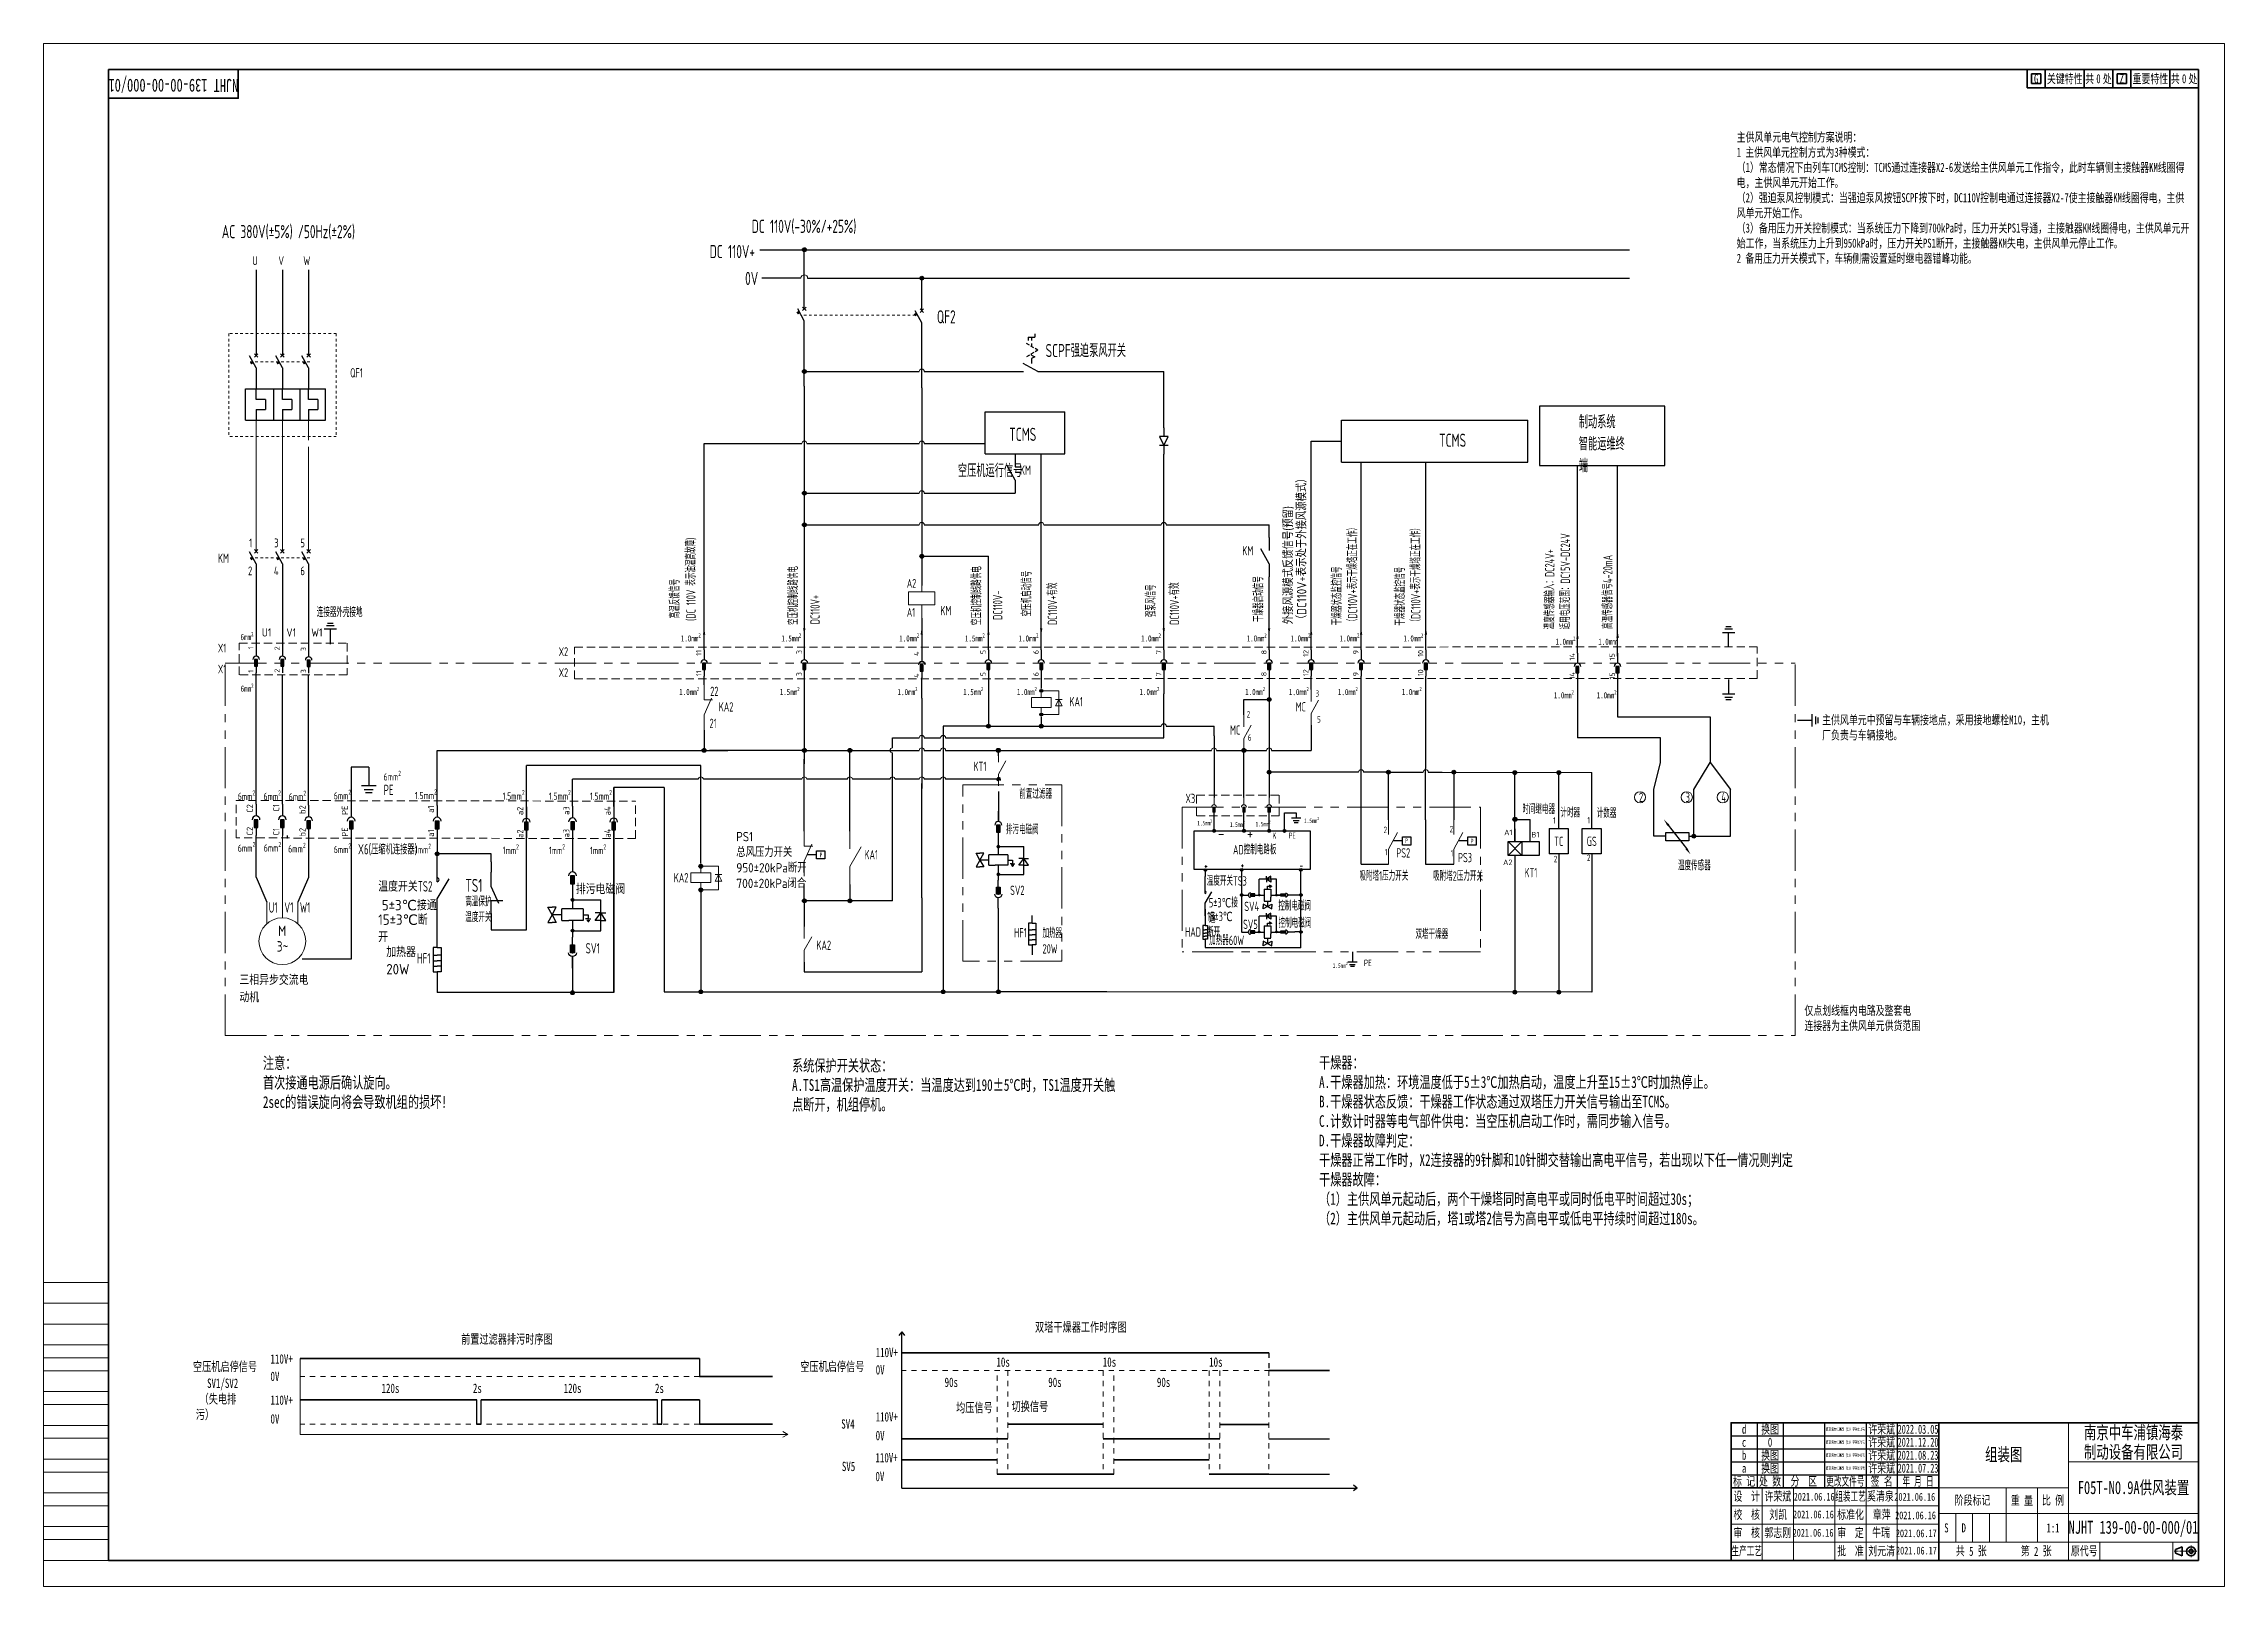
# Model space of a CAD drawing. Header units: millimetres. Extents: x 0 to 840, y 0 to 594.
import ezdxf
from ezdxf.enums import TextEntityAlignment as Align

# ---------------------------------------------------------------- set-up
doc = ezdxf.new("R2010")
doc.units = ezdxf.units.MM
for name, pattern in [('CENTER1', [10, 7, -1, 1, -1]), ('CENTER2', [12, 7, -1, 1, -1, 1, -1]), ('HIDDEN', [9.525, 6.35, -3.175]), ('PHANTOM2', [31.75, 15.875, -3.175, 3.175, -3.175, 3.175, -3.175]), ('虚线', [2, 1, -1])]:
    doc.linetypes.add(name, pattern=pattern)
for name, color, linetype, lineweight in [('AM_0', 7, 'Continuous', 25), ('AM_3', 3, '虚线', 13), ('BLK_0.5mm^2', 7, 'Continuous', 18), ('MISC', 2, 'Continuous', 18), ('SYMS', 7, 'Continuous', 18), ('TAGS', 51, 'Continuous', 18), ('TERMS', 4, 'Continuous', 18), ('WIREFIXED', 4, 'Continuous', 18), ('双点划线', 6, 'CENTER2', 18), ('尺寸线层', 3, 'Continuous', 13), ('标注', 3, 'Continuous', 18), ('点划线', 4, 'CENTER1', 18), ('粗实线', 7, 'Continuous', 35), ('粗实线层', 7, 'Continuous', 25), ('虚线', 2, 'HIDDEN', 18), ('虚线层', 6, '虚线', 13)]:
    doc.layers.add(name, color=color, linetype=linetype, lineweight=lineweight)
doc.styles.add('WD', font='romans.shx', dxfattribs={"bigfont": 'gbcbig.shx'})
doc.styles.add('WD_IEC', font='isocp2.shx', dxfattribs={"width": 0.9, "bigfont": 'gbcbig.shx'})
doc.styles.add('工程字', font='gbenor.shx', dxfattribs={"bigfont": 'gbcbig.shx'})
doc.styles.add('标准', font='isoct2.shx')
doc.styles.add('海泰标注样式', font='isocp.shx', dxfattribs={"width": 0.7, "bigfont": 'gbcbig.shx'})
doc.styles.add('海泰汉字样式', font='仿宋_GB2312_0.ttf', dxfattribs={"width": 0.7})

msp = doc.modelspace()

# ---------------------------------------------------------------- texts
at = {"char_height": 1.8, "attachment_point": 1, "style": '海泰汉字样式'}
for insert in [(517.65, 288.01), (542.95, 287.85), (292.13, 282.55)]:
    msp.add_mtext_dynamic_manual_height_columns('\\pi6.7946;P', width=14.3043, gutter_width=60, heights=[0], dxfattribs=dict(at, insert=insert))
at = {"char_height": 3.6, "width": 7.2893, "attachment_point": 5, "line_spacing_factor": 0.99982, "style": '海泰汉字样式'}
for s, insert in [('{\\Fisocp2,gbcbig|c0;\\C3;TC}', (583.61, 286.88)), ('{\\Fisocp2,gbcbig|c0;\\C3;GS}', (596.33, 286.88))]:
    msp.add_mtext(s, dxfattribs=dict(at, insert=insert))
at = {"insert": (143.81, 243.8), "char_height": 4, "width": 3.9439, "attachment_point": 1}
msp.add_mtext('{\\Fisocp,gbcbig|c134;\\W0.7;\\C3;HF1}', dxfattribs=at)
at = {"layer": 'BLK_0.5mm^2', "attachment_point": 1, "line_spacing_factor": 0.99982}
for s, insert, char_height, width, style in [('{\\Fisocp2,gbcbig|c134;\\C3;1}', (581.46, 296.17), 2.5, 18.1286, '海泰汉字样式'), ('{\\Fisocp2,gbcbig|c134;\\C3;1}', (594.65, 296.21), 2.5, 18.1286, '海泰汉字样式'), ('{\\Fisocp2,gbcbig|c134;\\C3;2}', (516.17, 292.52), 2.5, 18.1286, '海泰汉字样式'), ('{\\Fisocp2,gbcbig|c134;\\C3;2}', (541.61, 292.83), 2.5, 18.1286, '海泰汉字样式'), ('{\\Fisocp2,gbcbig|c134;\\C3;1}', (516.58, 283.98), 2.5, 18.1286, '海泰汉字样式'), ('{\\Fisocp2,gbcbig|c134;\\C3;PS2}', (521.03, 284.21), 3.6, 18.1286, '海泰汉字样式'), ('{\\Fisocp2,gbcbig|c134;\\C3;1}', (541.97, 283.53), 2.5, 18.1286, '海泰汉字样式'), ('{\\Fisocp2,gbcbig|c134;\\C3;PS3}', (544.79, 282.41), 3.6, 18.1286, '海泰汉字样式'), ('{\\Fisocp2,gbcbig|c134;\\C3;2}', (581.73, 281.29), 2.5, 18.1286, '海泰汉字样式'), ('{\\Fisocp2,gbcbig|c134;\\C3;2}', (594.48, 281.79), 2.5, 18.1286, '海泰汉字样式'), ('{\\Fisocp2,gbcbig|c134;\\C3;温度开关\\W0.7;TS2}', (128.89, 271.52), 4, 21.4276, '标准'), ('{\\Fisocp2,gbcbig|c134;\\C3;排污电磁阀}', (205.01, 270.51), 4, 28.6477, '标准'), ('{\\Fisocp2,gbcbig|c134;\\C3;5±3℃接通}', (130.3, 264.31), 4, 21.4276, '标准'), ('{\\Fisocp2,gbcbig|c134;\\C3;15±3℃断开}', (128.86, 258.71), 4, 21.4276, '标准'), ('{\\Fisocp2,gbcbig|c134;\\C3;加热器\\P20W}', (131.99, 246.29), 4, 28.6477, '标准'), ('{\\Fisocp2,gbcbig|c134;\\C3;三相异步交流电动机}', (75.42, 235.54), 4, 28.6477, '标准'), ('{\\C3;仅点划线框内电路及整套电\\P连接器为主供风单元供货范围}', (678.25, 223.51), 3.5, 58.1188, '海泰汉字样式'), ('{\\C3;注意：\\P首次接通电源后确认旋向。\\P2sec的错误旋向将会导致机组的损坏!}', (84.48, 203.75), 4.5, 82.2275, '海泰汉字样式'), ('{\\C3;系统保护开关状态：\\PA.TS1高温保护温度开关：当温度达到190±5℃时，TS1温度开关触点断开，机组停机。}', (288.28, 202.79), 4.5, 125.3251, '海泰汉字样式'), ('{\\C3;干燥器：\\PA.干燥器加热：环境温度低于5±3℃加热启动，温度上升至15±3℃时加热停止。\\PB.干燥器状态反馈：干燥器工作状态通过双塔压力开关信号输出至TCMS。\\PC.计数计时器等电气部件供电：当空压机启动工作时，需同步输入信号。\\PD.干燥器故障判定：\\P干燥器正常工作时，X2连接器的9针脚和10针脚交替输出高电平信号，若出现以下任一情况则判定干燥器故障：\\P（1）主供风单元起动后，两个干燥塔同时高电平或同时低电平时间超过30s；\\P（2）主供风单元起动后，塔1或塔2信号为高电平或低电平持续时间超过180s。}', (491.28, 203.91), 4.5, 183.6973, '海泰汉字样式'), ('{\\C3;双塔干燥器工作时序图}', (381.89, 101.65), 3.6, 82.2275, '海泰汉字样式'), ('{\\C3;前置过滤器排污时序图}', (160.82, 97.03), 3.6, 82.2275, '海泰汉字样式'), ('{\\C3;空压机启停信号}', (57.53, 86.47), 3.6, 82.2275, '海泰汉字样式'), ('{\\C3;110V+}', (87.4, 89.36), 3.6, 82.2275, '海泰汉字样式'), ('{\\C3;空压机启停信号}', (291.45, 86.47), 3.6, 82.2275, '海泰汉字样式'), ('{\\C3;0V}', (320.51, 85.18), 3.6, 82.2275, '海泰汉字样式'), ('{\\C3;110V+}', (320.51, 91.86), 3.6, 82.2275, '海泰汉字样式'), ('{\\C3;10s}', (367.02, 88.17), 3.6, 82.2275, '海泰汉字样式'), ('{\\C3;10s}', (407.98, 88.17), 3.6, 82.2275, '海泰汉字样式'), ('{\\C3;10s}', (448.95, 88.17), 3.6, 82.2275, '海泰汉字样式'), ('\\pi4.3428;{\\C3;SV1/SV2\\P\\pi1.455;（失电排污）}', (58.62, 80.01), 3.6, 20.3457, '海泰汉字样式'), ('{\\C3;0V}', (87.4, 82.67), 3.6, 82.2275, '海泰汉字样式'), ('{\\C3;120s}', (130.17, 78.08), 3.6, 82.2275, '海泰汉字样式'), ('{\\C3;2s}', (165.34, 78.08), 3.6, 82.2275, '海泰汉字样式'), ('{\\C3;120s}', (200.32, 78.08), 3.6, 82.2275, '海泰汉字样式'), ('{\\C3;2s}', (235.49, 78.08), 3.6, 82.2275, '海泰汉字样式'), ('{\\C3;90s}', (347.05, 80.39), 3.6, 82.2275, '海泰汉字样式'), ('{\\C3;90s}', (386.98, 80.39), 3.6, 82.2275, '海泰汉字样式'), ('{\\C3;90s}', (428.83, 80.39), 3.6, 82.2275, '海泰汉字样式'), ('{\\C3;110V+}', (87.4, 73.52), 3.6, 82.2275, '海泰汉字样式'), ('{\\C3;均压信号}', (351.46, 70.66), 3.6, 82.2275, '海泰汉字样式'), ('{\\C3;切换信号}', (372.84, 71.1), 3.6, 82.2275, '海泰汉字样式'), ('{\\C3;0V}', (87.4, 66.3), 3.6, 82.2275, '海泰汉字样式'), ('{\\C3;SV4}', (307.24, 64.31), 3.6, 82.2275, '海泰汉字样式'), ('{\\C3;0V}', (320.49, 59.86), 3.6, 82.2275, '海泰汉字样式'), ('{\\C3;110V+}', (320.49, 67.08), 3.6, 82.2275, '海泰汉字样式'), ('{\\C3;110V+}', (320.41, 51.34), 3.6, 82.2275, '海泰汉字样式'), ('{\\C3;SV5}', (307.47, 47.98), 3.6, 82.2275, '海泰汉字样式'), ('{\\C3;0V}', (320.41, 44.12), 3.6, 82.2275, '海泰汉字样式')]:
    msp.add_mtext(s, dxfattribs=dict(at, insert=insert, char_height=char_height, width=width, style=style))
at = {"layer": 'TAGS', "attachment_point": 1}
for s, insert, char_height, width, style in [('-', (452.35, 290.84), 2.25, 10.6319, 'WD'), ('+', (463.43, 290.76), 2.25, 10.6319, 'WD'), ('K', (473.44, 290.18), 2.25, 10.6319, '海泰汉字样式'), ('{\\H0.8571x;+}', (447.05, 277.84), 1.35, 9.4506, 'WD'), ('{\\H0.8571x;+}', (461.09, 278.11), 1.35, 9.4506, 'WD'), ('{\\H0.8571x;-}', (483.83, 277.97), 1.35, 9.4506, 'WD')]:
    msp.add_mtext(s, dxfattribs=dict(at, insert=insert, char_height=char_height, width=width, style=style))
at = {"layer": 'TAGS', "insert": (479.57, 290.23), "char_height": 2.25, "width": 10.6319, "attachment_point": 1, "line_spacing_factor": 0.99982, "style": '海泰汉字样式'}
msp.add_mtext('{\\Fisocp2,gbcbig|c134;\\W0.7;\\C3;PE}', dxfattribs=at)
at = {"layer": 'TERMS', "style": '工程字'}
for s, p in [('U1', (84.07, 368.85)), ('V1', (93.5, 368.85)), ('W1', (103.09, 368.85))]:
    msp.add_text(s, height=3.15, dxfattribs=at).set_placement(p, align=Align.TOP_LEFT)
at = {"layer": '尺寸线层', "attachment_point": 1}
for s, insert, char_height, width, style in [('{\\Fisocp2,gbcbig|c0;\\W0.7;\\C3;AC 380V\\Fisocp2,gbcbig|c134;(±5%) /50Hz(±2%)}', (68.64, 524.15), 5.0625, 59.2668, '海泰汉字样式'), ('{\\Fisocp2,gbcbig|c134;\\C3;DC 110V(-30%/+25%)}', (272.72, 526.18), 5.0625, 66.2171, '海泰汉字样式'), ('{\\Fisocp2,gbcbig|c134;\\W0.7;\\C3;DC 110V+}', (256.56, 516.48), 5.0625, 39.8463, '海泰汉字样式'), ('{\\Fisocp2,gbcbig|c134;\\W0.7;\\C3;0V}', (270.2, 506.13), 5.0625, 39.8463, '海泰汉字样式'), ('{\\Fisocp2,gbcbig|c0;\\W0.7;\\C3;QF\\Fisocp2,gbcbig|c134;2}', (344.09, 491.34), 5.0625, 39.8463, '海泰汉字样式'), ('{\\Fisocp2,gbcbig|c134;\\W0.7;\\C3;SCPF强迫泵风开关}', (385.94, 478.36), 5.0625, 39.8463, '工程字'), ('{\\Fisocp2,gbcbig|c0;\\W0.7;QF\\Fisocp2,gbcbig|c134;1}', (118.08, 469.05), 3.6, 39.8463, '海泰汉字样式'), ('{\\Fisocp2,gbcbig|c134;\\W0.7;TCMS}', (371.94, 446.1), 5.0625, 10.0366, '海泰汉字样式'), ('{\\Fisocp2,gbcbig|c134;制动系统\\P智能运维终端}', (591.33, 450.89), 5.0625, 18.4293, '海泰汉字样式'), ('{\\Fisocp2,gbcbig|c134;\\W0.7;TCMS}', (537.51, 443.82), 5.0625, 10.0366, '海泰汉字样式'), ('{\\Fisocp2,gbcbig|c134;\\W0.7;\\C3;空压机运行信号}', (352.19, 432.15), 5.0625, 39.8463, '海泰汉字样式'), ('{\\Fisocp2,gbcbig|c134;\\W0.7;KM}', (376.08, 431.6), 3.6, 39.8463, '海泰汉字样式'), ('{\\Fisocp2,gbcbig|c134;\\W0.7;KM}', (67.17, 397.66), 3.6, 39.8463, '海泰汉字样式'), ('{\\Fisocp2,gbcbig|c134;\\W0.7;\\C3;连接器外壳接地}', (105.2, 376.84), 3.6, 39.8463, '海泰汉字样式'), ('{\\Fisocp2,gbcbig|c134;\\W0.7;22}', (256.76, 346.41), 3.6, 13.5494, '标准'), ('{\\Fisocp2,gbcbig|c0;\\W0.7;KA\\Fisocp2,gbcbig|c134;2}', (260.08, 340.44), 3.6, 13.5494, '标准'), ('{\\Fisocp2,gbcbig|c134;\\W0.7;21}', (256.49, 334.08), 3.6, 13.5494, '标准'), ('主供风单元中预留与车辆接地点，采用接地螺栓M10，主机厂负责与车辆接地。', (685.06, 335.4), 3.5, 88.1488, '海泰汉字样式'), ('{\\Fisocp2,gbcbig|c134;KT1}', (358.21, 317.51), 3.6, 10.8395, '海泰汉字样式'), ('{\\Fisocp2,gbcbig|c134;\\C3;前置过滤器}', (375.82, 306.88), 3.6, 12.8708, '海泰汉字样式'), ('{\\Fisocp,gbcbig|c134;2}', (614.52, 305.63), 3.6, 12.8708, '海泰汉字样式'), ('{\\Fisocp,gbcbig|c134;3}', (632.48, 305.63), 3.6, 12.8708, '海泰汉字样式'), ('{\\Fisocp,gbcbig|c134;4}', (646.24, 305.63), 3.6, 12.8708, '海泰汉字样式'), ('PS1\\P{\\Fisocp2,gbcbig|c134;总}风压力开关   {\\Fisocp,@extfont2|c134;\\P9}50±20kPa{\\Fisocp2,gbcbig|c134;断开}\\P{\\Fisocp,@extfont2|c134;70}0±20kPa{\\Fisocp2,gbcbig|c134;闭合}', (266.78, 290.47), 3.6, 32.1901, '工程字'), ('{\\Fisocp2,gbcbig|c0;\\W0.7;KA\\Fisocp2,gbcbig|c134;1}', (316.2, 283.53), 3.6, 13.5494, '海泰汉字样式'), ('{\\Fisocp,gbcbig|c134;\\W0.7;SV\\Fisocp,gbcbig|c0;2}', (372.29, 269.81), 3.6, 12.8708, '海泰汉字样式'), ('{\\Fisocp2,gbcbig|c134;KT1}', (570.43, 276.64), 3.6, 12.8708, '海泰汉字样式'), ('{\\Fisocp,gbcbig|c134;\\W0.7;SV4}', (462.49, 263.62), 3.6, 8.0442, '海泰汉字样式'), ('{\\Fisocp,gbcbig|c134;\\W0.7;\\C3;HF1}', (373.81, 253.47), 3.6, 3.5495, '海泰汉字样式'), ('{\\Fisocp,gbcbig|c134;\\C3;HAD}', (439.67, 253.75), 3.6, 2.2184, '海泰汉字样式'), ('{\\Fisocp,gbcbig|c134;\\W0.7;SV5}', (462.02, 256.71), 3.6, 8.0442, '海泰汉字样式'), ('{\\Fisocp,gbcbig|c134;\\W0.7;SV1}', (208.78, 247.67), 4, 14.3008, '标准'), ('{\\Fisocp2,gbcbig|c0;\\W0.7;KA\\Fisocp2,gbcbig|c134;2}', (297.7, 248.67), 3.6, 13.5494, '标准')]:
    msp.add_mtext(s, dxfattribs=dict(at, insert=insert, char_height=char_height, width=width, style=style))
at = {"layer": '尺寸线层', "char_height": 3.6, "attachment_point": 1, "rotation": 90, "line_spacing_factor": 0.99982}
for s, insert, width, style in [('{\\C3;（DC110V+表示处于外接风源模式）}', (482.78, 370.46), 82.6888, '工程字'), ('{\\C3;外接风源模式反馈信号(预留)}', (477.67, 370.46), 82.6888, '工程字'), ('{\\Fisocp2,gbcbig|c134;\\W0.7;(DC 110V 表示油温高故障)}', (247.53, 371.7), 39.2198, '海泰汉字样式'), ('{\\Fisocp2,gbcbig|c134;\\W0.7;\\C3;干燥器状态监控信号\\P（DC110V+表示干燥塔正在工作）}', (496.39, 370.04), 82.6888, '海泰汉字样式'), ('{\\Fisocp2,gbcbig|c134;\\W0.7;\\C3;干燥器状态监控信号\\P（DC110V+表示干燥塔正在工作）}', (520.73, 369.91), 82.6888, '海泰汉字样式'), ('{\\Fisocp2,gbcbig|c134;\\C3;温度传感器输入：DC24V+\\P适用电压范围：DC15V-DC24V}', (578.33, 368.46), 82.6888, '海泰汉字样式'), ('{\\Fisocp2,gbcbig|c134;\\W0.7;\\C3;空压机控制线路供电}', (286.97, 370.17), 39.2198, '海泰汉字样式'), ('{\\Fisocp2,gbcbig|c134;\\W0.7;\\C3;空压机控制线路供电}', (357.62, 370.14), 39.2198, '海泰汉字样式'), ('{\\Fisocp2,gbcbig|c134;\\C3;高温传感器信号4-20mA}', (600.69, 368.65), 82.6888, '海泰汉字样式'), ('{\\Fisocp2,gbcbig|c134;\\C3;高温反馈信号}', (241.37, 372.73), 39.2198, '海泰汉字样式'), ('{\\Fisocp2,gbcbig|c134;\\W0.7;\\C3;DC110V+}', (295.34, 370.41), 39.2198, '海泰汉字样式'), ('{\\Fisocp2,gbcbig|c134;\\C3;DC110V-}', (365.69, 372.12), 39.2198, '海泰汉字样式'), ('{\\Fisocp2,gbcbig|c134;\\C3;空压机启动信号}', (376.91, 373.42), 39.2198, '海泰汉字样式'), ('{\\Fisocp2,gbcbig|c134;\\W0.7;\\C3;DC110V+有效}', (386.8, 370.14), 39.2198, '海泰汉字样式'), ('{\\Fisocp2,gbcbig|c134;\\W0.7;\\C3;强泵风信号}', (424.76, 373.18), 39.2198, '海泰汉字样式'), ('{\\Fisocp2,gbcbig|c134;\\W0.7;\\C3;DC110V+有效}', (433.79, 370.22), 39.2198, '海泰汉字样式'), ('{\\Fisocp2,gbcbig|c134;\\W0.7;\\C3;干燥器启动信号}', (466.17, 371.29), 39.2198, '海泰汉字样式')]:
    msp.add_mtext(s, dxfattribs=dict(at, insert=insert, width=width, style=style))
at = {"layer": '尺寸线层', "attachment_point": 1, "line_spacing_factor": 0.99982}
for s, insert, char_height, width, style in [('{\\Fisocp2,gbcbig|c134;\\W0.7;KM}', (461.71, 400.56), 3.6, 39.2198, '海泰汉字样式'), ('{\\Fisocp2,gbcbig|c134;\\W0.7;\\C3;A2}', (332.51, 387.89), 3.375, 26.1466, '海泰汉字样式'), ('{\\Fisocp2,gbcbig|c134;\\W0.7;\\C3;A1}', (332.51, 376.74), 3.375, 26.1466, '海泰汉字样式'), ('{\\Fisocp2,gbcbig|c134;\\W0.7;\\C3;KM}', (345.45, 377.5), 3.6, 26.1466, '海泰汉字样式'), ('{\\Fisocp2,gbcbig|c134;\\W0.7;\\C3;X1}', (67.13, 362.95), 3.375, 18.8906, '海泰汉字样式'), ('{\\Fisocp2,gbcbig|c134;\\W0.7;\\C3;X2}', (198.4, 361.58), 3.375, 18.8906, '海泰汉字样式'), ('{\\Fisocp2,gbcbig|c134;\\W0.7;\\C3;X1}', (67.13, 354.86), 3.375, 18.8906, '海泰汉字样式'), ('{\\Fisocp2,gbcbig|c134;\\W0.7;\\C3;X2}', (198.4, 353.49), 3.375, 18.8906, '海泰汉字样式'), ('{\\Fisocp2,gbcbig|c134;\\C3;3}', (489.9, 345.05), 2.5, 26.1466, '海泰汉字样式'), ('{\\Fisocp2,gbcbig|c134;\\W0.7;\\C3;KA1}', (395.15, 342.44), 3.6, 26.1466, '海泰汉字样式'), ('{\\Fisocp2,gbcbig|c134;\\C3;2}', (463.44, 337.03), 2.5, 26.1466, '海泰汉字样式'), ('{\\Fisocp2,gbcbig|c134;\\C3;MC}', (482.26, 340.45), 3.6, 26.1466, '海泰汉字样式'), ('{\\Fisocp2,gbcbig|c134;\\C3;MC}', (456.99, 331.52), 3.6, 26.1466, '海泰汉字样式'), ('{\\Fisocp2,gbcbig|c134;\\C3;6}', (463.86, 328.08), 2.5, 26.1466, '海泰汉字样式'), ('{\\Fisocp2,gbcbig|c134;\\C3;5}', (490.52, 335.06), 2.5, 26.1466, '海泰汉字样式'), ('{\\Fisocp2,gbcbig|c134;\\W0.7;\\C3;PE}', (130.94, 308.64), 4, 21.327, '标准'), ('{\\Fisocp2,gbcbig|c0;\\C3;X\\Fisocp2,gbcbig|c134;3}', (439.82, 305.18), 3.6, 25.9147, '海泰汉字样式'), ('{\\Fisocp2,gbcbig|c134;\\C3;时间继电器}', (569.58, 301.02), 3.6, 25.7829, '海泰汉字样式'), ('{\\Fisocp2,gbcbig|c134;\\C3;计时器}', (584.28, 299.67), 3.6, 18.1286, '海泰汉字样式'), ('{\\Fisocp2,gbcbig|c134;\\C3;计数器}', (598.23, 299.49), 3.6, 18.1286, '海泰汉字样式'), ('{\\Fisocp2,gbcbig|c0;\\W0.7;\\C3;X\\Fisocp2,gbcbig|c134;6(压缩机连接器)}', (121.1, 285.84), 4, 40.9516, '标准'), ('{\\Fisocp2,gbcbig|c134;\\C3;排污电磁阀}', (370.67, 293.19), 3.6, 25.7829, '海泰汉字样式'), ('{\\Fisocp2,gbcbig|c134;\\C3;AD控制电路板}', (458.14, 285.43), 3.6, 30.1529, '海泰汉字样式'), ('{\\Fisocp2,gbcbig|c134;\\C3;温度传感器}', (629.54, 279.33), 3.6, 18.1286, '海泰汉字样式'), ('{\\Fisocp2,gbcbig|c134;\\C3;TS1}', (162.47, 272.4), 5.0063, 22.3164, '海泰汉字样式'), ('{\\Fisocp2,gbcbig|c134;\\W0.7;\\C3;KA2}', (242.75, 274.64), 3.6, 26.1466, '标准'), ('{\\Fisocp2,gbcbig|c134;\\C3;温度开关TS3}', (448.04, 273.41), 3.6, 47.944, '海泰汉字样式'), ('{\\Fisocp2,gbcbig|c134;\\C3;吸附塔1压力开关}', (506.84, 275.34), 3.6, 29.1526, '海泰汉字样式'), ('{\\Fisocp2,gbcbig|c134;\\C3;吸附塔2压力开关}', (535.19, 275.29), 3.6, 31.7209, '海泰汉字样式'), ('{\\Fisocp2,gbcbig|c134;\\C3;高温保护\\P温度开关}', (162.42, 265.45), 3.6, 31.2695, '海泰汉字样式'), ('{\\Fisocp2,gbcbig|c134;\\C3;5±3℃接通}', (448.83, 265.03), 3.6, 12.053, '海泰汉字样式'), ('{\\Fisocp2,gbcbig|c134;\\C3;控制电磁阀}', (475.6, 263.8), 3.6, 16.1143, '海泰汉字样式'), ('{\\Fisocp2,gbcbig|c134;\\C3;加热器\\P20W}', (384.77, 253.27), 3.6, 25.7829, '海泰汉字样式'), ('{\\Fisocp2,gbcbig|c134;\\C3;15±3℃断开}', (448.13, 259.73), 3.6, 12.053, '海泰汉字样式'), ('{\\Fisocp2,gbcbig|c134;\\C3;控制电磁阀}', (475.69, 257.2), 3.6, 16.1143, '海泰汉字样式'), ('{\\Fisocp2,gbcbig|c134;\\C3;双塔干燥器}', (528.44, 252.93), 3.6, 18.1286, '海泰汉字样式'), ('{\\Fisocp2,gbcbig|c134;\\C3;加热器60W}', (448.96, 250.53), 3.6, 16.1143, '海泰汉字样式'), ('{\\Fisocp2,gbcbig|c134;\\W0.7;\\C3;PE}', (508.57, 241.32), 2.5312, 13.496, '海泰汉字样式')]:
    msp.add_mtext(s, dxfattribs=dict(at, insert=insert, char_height=char_height, width=width, style=style))
at = {"layer": '标注', "color": 2, "insert": (652.15, 559.77), "char_height": 3.5, "width": 174.5107, "attachment_point": 1, "line_spacing_factor": 0.99982, "style": '海泰汉字样式'}
msp.add_mtext('{\\C256;主供风单元电气控制方案说明：\\P1 主供风单元控制方式为3种模式：\\P（1）常态情况下由列车TCMS控制：TCMS通过连接器X2-6发送给主供风单元工作指令，此时车辆侧主接触器KM线圈得电，主供风单元开始工作。\\P（2）强迫泵风控制模式：当强迫泵风按钮SCPF按下时，DC110V控制电通过连接器X2-7使主接触器KM线圈得电，主供风单元开始工作。\\P（3）备用压力开关控制模式：当系统压力下降到700kPa时，压力开关PS1导通，主接触器KM线圈得电，主供风单元开始工作，当系统压力上升到950kPa时，压力开关PS1断开，主接触器KM失电，主供风单元停止工作。\\P2 备用压力开关模式下，车辆侧需设置延时继电器错峰功能。}', dxfattribs=at)
at = {"layer": '标注', "color": 2, "attachment_point": 1}
for s, insert, char_height, width, style in [('\\A1;6mm{\\H0.7x;\\S2^ ;}', (75.87, 367.5), 2.3625, 6.4149, '海泰汉字样式'), ('\\A1;1.0mm{\\H0.7x;\\S2^ ;}', (245.43, 366.98), 2.3625, 8.6104, '海泰汉字样式'), ('\\A1;1.5mm{\\H0.7x;\\S2^ ;}', (284.16, 366.98), 2.3625, 8.6104, '海泰汉字样式'), ('\\A1;1.0mm{\\H0.7x;\\S2^ ;}', (329.56, 366.98), 2.3625, 8.6104, '海泰汉字样式'), ('\\A1;1.5mm{\\H0.7x;\\S2^ ;}', (354.84, 366.98), 2.3625, 8.6104, '海泰汉字样式'), ('\\A1;1.0mm{\\H0.7x;\\S2^ ;}', (375.54, 366.98), 2.3625, 8.6104, '海泰汉字样式'), ('\\A1;1.0mm{\\H0.7x;\\S2^ ;}', (422.71, 366.98), 2.3625, 8.6104, '海泰汉字样式'), ('\\A1;1.0mm{\\H0.7x;\\S2^ ;}', (463.42, 366.98), 2.3625, 8.6104, '海泰汉字样式'), ('\\A1;1.0mm{\\H0.7x;\\S2^ ;}', (480.29, 366.98), 2.3625, 8.6104, '海泰汉字样式'), ('\\A1;1.0mm{\\H0.7x;\\S2^ ;}', (499.16, 366.98), 2.3625, 8.6104, '海泰汉字样式'), ('\\A1;1.0mm{\\H0.7x;\\S2^ ;}', (523.77, 366.98), 2.3625, 8.6104, '海泰汉字样式'), ('\\A1;1.0mm{\\H0.7x;\\S2^ ;}', (582.36, 365.71), 2.3625, 8.6104, '海泰汉字样式'), ('\\A1;1.0mm{\\H0.7x;\\S2^ ;}', (598.84, 365.71), 2.3625, 8.6104, '海泰汉字样式'), ('\\A1;6mm{\\H0.7x;\\S2^ ;}', (75.9, 347.63), 2.3625, 6.4149, '海泰汉字样式'), ('\\A1;1.0mm{\\H0.7x;\\S2^ ;}', (244.81, 346.34), 2.3625, 8.6104, '海泰汉字样式'), ('\\A1;1.5mm{\\H0.7x;\\S2^ ;}', (283.54, 346.34), 2.3625, 8.6104, '海泰汉字样式'), ('\\A1;1.0mm{\\H0.7x;\\S2^ ;}', (328.93, 346.34), 2.3625, 8.6104, '海泰汉字样式'), ('\\A1;1.5mm{\\H0.7x;\\S2^ ;}', (354.22, 346.34), 2.3625, 8.6104, '海泰汉字样式'), ('\\A1;1.0mm{\\H0.7x;\\S2^ ;}', (374.92, 346.34), 2.3625, 8.6104, '海泰汉字样式'), ('\\A1;1.0mm{\\H0.7x;\\S2^ ;}', (422.09, 346.34), 2.3625, 8.6104, '海泰汉字样式'), ('\\A1;1.0mm{\\H0.7x;\\S2^ ;}', (462.8, 346.34), 2.3625, 8.6104, '海泰汉字样式'), ('\\A1;1.0mm{\\H0.7x;\\S2^ ;}', (479.67, 346.34), 2.3625, 8.6104, '海泰汉字样式'), ('\\A1;1.0mm{\\H0.7x;\\S2^ ;}', (498.54, 346.34), 2.3625, 8.6104, '海泰汉字样式'), ('\\A1;1.0mm{\\H0.7x;\\S2^ ;}', (523.15, 346.34), 2.3625, 8.6104, '海泰汉字样式'), ('\\A1;1.0mm{\\H0.7x;\\S2^ ;}', (581.74, 345.07), 2.3625, 8.6104, '海泰汉字样式'), ('\\A1;1.0mm{\\H0.7x;\\S2^ ;}', (598.22, 345.07), 2.3625, 8.6104, '海泰汉字样式'), ('\\A1;6mm{\\H0.7x;\\S2^ ;}', (130.95, 314.03), 2.8, 7.6028, '海泰标注样式'), ('\\A1;6mm{\\H0.7x;\\S2^ ;}', (74.76, 306.51), 2.8, 7.6028, '海泰标注样式'), ('\\A1;6mm{\\H0.7x;\\S2^ ;}', (84.7, 306.51), 2.8, 7.6028, '海泰标注样式'), ('\\A1;6mm{\\H0.7x;\\S2^ ;}', (94.42, 306.35), 2.8, 7.6028, '海泰标注样式'), ('\\A1;6mm{\\H0.7x;\\S2^ ;}', (111.74, 306.73), 2.8, 7.6028, '海泰标注样式'), ('\\A1;1.5mm{\\H0.7x;\\S2^ ;}', (143.01, 306.85), 2.8, 10.205, '海泰标注样式'), ('\\A1;1.5mm{\\H0.7x;\\S2^ ;}', (176.82, 306.63), 2.8, 10.205, '海泰标注样式'), ('\\A1;1.5mm{\\H0.7x;\\S2^ ;}', (194.6, 306.6), 2.8, 10.205, '海泰标注样式'), ('\\A1;1.5mm{\\H0.7x;\\S2^ ;}', (210.45, 306.6), 2.8, 10.205, '海泰标注样式'), ('\\A1;1.5mm{\\H0.7x;\\S2^ ;}', (444.36, 295.35), 1.7719, 6.4578, '海泰汉字样式'), ('\\A1;1.5mm{\\H0.7x;\\S2^ ;}', (456.94, 294.78), 1.7719, 6.4578, '海泰汉字样式'), ('\\A1;1.5mm{\\H0.7x;\\S2^ ;}', (466.86, 294.99), 1.7719, 6.4578, '海泰汉字样式'), ('\\A1;1.5mm{\\H0.7x;\\S2^ ;}', (485.5, 296.27), 1.7719, 6.4578, '海泰汉字样式'), ('\\A1;6mm{\\H0.7x;\\S2^ ;}', (74.8, 286.58), 2.8, 7.6028, '海泰标注样式'), ('\\A1;6mm{\\H0.7x;\\S2^ ;}', (84.79, 286.66), 2.8, 7.6028, '海泰标注样式'), ('\\A1;6mm{\\H0.7x;\\S2^ ;}', (94.2, 286.3), 2.8, 7.6028, '海泰标注样式'), ('\\A1;6mm{\\H0.7x;\\S2^ ;}', (111.74, 286.08), 2.8, 7.6028, '海泰标注样式'), ('\\A1;1mm{\\H0.7x;\\S2^ ;}', (143.01, 285.97), 2.8, 10.205, '海泰标注样式'), ('\\A1;1mm{\\H0.7x;\\S2^ ;}', (176.82, 285.75), 2.8, 10.205, '海泰标注样式'), ('\\A1;1mm{\\H0.7x;\\S2^ ;}', (194.6, 285.72), 2.8, 10.205, '海泰标注样式'), ('\\A1;1mm{\\H0.7x;\\S2^ ;}', (210.45, 285.72), 2.8, 10.205, '海泰标注样式'), ('\\A1;1.5mm{\\H0.7x;\\S2^ ;}', (496.57, 240.48), 1.7719, 6.4578, '海泰汉字样式')]:
    msp.add_mtext(s, dxfattribs=dict(at, insert=insert, char_height=char_height, width=width, style=style))

# ---------------------------------------------------------------- blocks, each defined once
blk = doc.blocks.new('NJHT-更改区')
at = {"color": 7, "linetype": 'Continuous'}
for p, q in [((0, 5), (80, 5)), ((0, 0), (80, 0)), ((10, 5), (10, 0)), ((20, 5), (20, 0)), ((36, 5), (36, 0)), ((52, 5), (52, 0)), ((64, 5), (64, 0))]:
    blk.add_line(p, q, dxfattribs=at)
at = {"color": 7, "linetype": 'Continuous', "lineweight": 35}
for p, q in [((0, 0), (0, 5)), ((80, 0), (80, 5))]:
    blk.add_line(p, q, dxfattribs=at)
at = {"color": 2, "linetype": 'Continuous', "style": '海泰汉字样式'}
for tag, width, p in [('1', 0.7, (5, 2.5)), ('2', 0.7, (15, 2.5)), ('3', 0.7, (28, 2.5)), ('4', 0.6, (44, 2.5)), ('5', 0.7, (58, 2.5)), ('6', 0.6, (72, 2.5))]:
    blk.add_attdef(tag, text='', height=3.5, dxfattribs=dict(at, width=width)).set_placement(p, align=Align.MIDDLE_CENTER)
blk = doc.blocks.new('ItemName')
at = {"insert": (805, 37.75), "char_height": 5, "width": 50, "attachment_point": 5, "style": '海泰汉字样式'}
blk.add_mtext('F05T-N0.9A供风装置', dxfattribs=at)
blk = doc.blocks.new('设计.Name')
at = {"insert": (668, 34.5), "char_height": 3.5, "width": 12, "attachment_point": 5, "style": '海泰汉字样式'}
blk.add_mtext('许荣斌', dxfattribs=at)
blk = doc.blocks.new('设计.AppDate')
at = {"insert": (682, 34.5), "char_height": 3, "width": 16, "attachment_point": 5, "style": '海泰汉字样式'}
blk.add_mtext('2021.06.16', dxfattribs=at)
blk = doc.blocks.new('标准化.Name')
at = {"insert": (708, 27.5), "char_height": 3.5, "width": 12, "attachment_point": 5, "style": '海泰汉字样式'}
blk.add_mtext('章萍', dxfattribs=at)
blk = doc.blocks.new('标准化.AppDate')
at = {"insert": (722, 27.5), "char_height": 3, "width": 16, "attachment_point": 5, "style": '海泰汉字样式'}
blk.add_mtext('2021.06.16', dxfattribs=at)
blk = doc.blocks.new('批准.Name')
at = {"insert": (708, 13.5), "char_height": 3.5, "width": 12, "attachment_point": 5, "style": '海泰汉字样式'}
blk.add_mtext('刘元清', dxfattribs=at)
blk = doc.blocks.new('批准.AppDate')
at = {"insert": (722, 13.5), "char_height": 3, "width": 16, "attachment_point": 5, "style": '海泰汉字样式'}
blk.add_mtext('2021.06.17', dxfattribs=at)
blk = doc.blocks.new('HTMaterial')
at = {"insert": (755, 50.5), "char_height": 5, "width": 50, "attachment_point": 5, "style": '海泰汉字样式'}
blk.add_mtext('组装图', dxfattribs=at)
blk = doc.blocks.new('HTDrawingNo')
at = {"insert": (50, 578.5), "char_height": 5, "width": 50, "attachment_point": 5, "rotation": 180, "style": '海泰汉字样式'}
blk.add_mtext('NJHT 139-00-00-000/01', dxfattribs=at)
at = {"insert": (805, 22.15), "char_height": 5, "width": 50, "attachment_point": 5, "style": '海泰汉字样式'}
blk.add_mtext('NJHT 139-00-00-000/01', dxfattribs=at)
blk = doc.blocks.new('HTPhase')
at = {"insert": (732.11, 22.5), "char_height": 3.5, "width": 11.0189, "attachment_point": 4, "style": '海泰汉字样式'}
blk.add_mtext('S   D', dxfattribs=at)
blk = doc.blocks.new('NJHT-A1')
at = {"color": 7, "linetype": 'Continuous', "lineweight": 18}
for p, q in [((0, 0), (0, 594)), ((840, 594), (0, 594)), ((840, 0), (840, 594)), ((25, 117), (0, 117)), ((25, 109), (0, 109)), ((25, 101), (0, 101)), ((25, 93), (0, 93)), ((25, 88), (0, 88)), ((25, 83), (0, 83)), ((25, 75), (0, 75)), ((25, 70), (0, 70)), ((25, 62), (0, 62)), ((780, 10), (780, 63)), ((25, 57), (0, 57)), ((25, 49), (0, 49)), ((25, 44), (0, 44)), ((780, 48), (830, 48)), ((25, 36), (0, 36)), ((662, 38), (662, 10)), ((674, 38), (674, 10)), ((690, 38), (690, 10)), ((702, 38), (702, 10)), ((714, 38), (714, 10)), ((730, 38), (780, 38)), ((756, 38), (756, 17)), ((768, 38), (768, 17)), ((25, 31), (0, 31)), ((650, 31), (730, 31)), ((780, 28), (730, 28)), ((736.5, 28), (736.5, 17)), ((743, 28), (743, 17)), ((749.5, 28), (749.5, 17)), ((780, 28), (830, 28)), ((25, 23), (0, 23)), ((25, 18), (0, 18)), ((650, 24), (730, 24)), ((650, 17), (730, 17)), ((780, 17), (730, 17)), ((830, 17), (780, 17)), ((792, 17), (792, 10)), ((0, 10), (25, 10)), ((840, 0), (0, 0))]:
    blk.add_line(p, q, dxfattribs=at)
at = {"color": 7, "linetype": 'Continuous', "lineweight": 35}
for p, q in [((830, 584), (25, 584)), ((25, 584), (25, 10)), ((830, 10), (830, 584)), ((730, 10), (730, 63)), ((730, 38), (650, 38)), ((25, 10), (830, 10))]:
    blk.add_line(p, q, dxfattribs=at)
blk.add_lwpolyline([(75, 584), (75, 573), (25, 573)], dxfattribs=at)
blk.add_lwpolyline([(650, 10), (830, 10), (830, 63), (650, 63)], close=True, dxfattribs=at)
at = {"color": 2, "linetype": 'Continuous', "lineweight": 18, "char_height": 3.5, "attachment_point": 5, "style": '海泰汉字样式'}
for s, insert, width in [('设  计', (656, 34.5), 12), ('{\\W0.6;组装工艺}', (696, 34.5), 12), ('阶段标记', (743, 33), 26), ('重 量', (762, 33), 12), ('比 例', (774, 33), 12), ('校  核', (656, 27.5), 12), ('标准化', (696, 27.5), 12), ('审  核', (656, 20.5), 12), ('审  定', (696, 20.5), 12), ('{\\W0.6;生产工艺}', (656, 13.5), 12), ('批  准', (696, 13.5), 12), ('共   张', (742.5, 13.5), 25), ('第   张', (767.5, 13.5), 25), ('原代号', (786, 13.5), 12)]:
    blk.add_mtext(s, dxfattribs=dict(at, insert=insert, width=width))
at = {"color": 2, "linetype": 'Continuous', "lineweight": 18, "style": '海泰汉字样式', "width": 0.6}
blk.add_attdef('5', text='', height=5, rotation=180, dxfattribs=at).set_placement((50, 578.5), align=Align.MIDDLE_CENTER)
at = {"color": 2, "linetype": 'Continuous', "lineweight": 18, "style": '海泰汉字样式'}
for tag, height, width, p in [('1', 5, 0.7, (805, 59.25)), ('7', 5, 0.7, (755, 50.5)), ('2', 5, 0.7, (805, 51.75)), ('12', 3.5, 0.7, (668, 34.5)), ('13', 3.5, 0.6, (682, 34.5)), ('20', 3.5, 0.7, (708, 34.5)), ('21', 3.5, 0.6, (722, 34.5)), ('3', 5, 0.6, (805, 38)), ('14', 3.5, 0.7, (668, 27.5)), ('15', 3.5, 0.6, (682, 27.5)), ('22', 3.5, 0.7, (708, 27.5)), ('23', 3.5, 0.6, (722, 27.5)), ('16', 3.5, 0.7, (668, 20.5)), ('17', 3.5, 0.6, (682, 20.5)), ('24', 3.5, 0.7, (708, 20.5)), ('25', 3.5, 0.6, (722, 20.5)), ('8', 3.5, 0.7, (762, 22.5)), ('9', 3.5, 0.7, (774, 22.5)), ('4', 5, 0.6, (805, 22.5)), ('18', 3.5, 0.7, (668, 13.5)), ('19', 3.5, 0.6, (682, 13.5)), ('26', 3.5, 0.7, (708, 13.5)), ('27', 3.5, 0.6, (722, 13.5)), ('11', 3.5, 0.7, (742.5, 13.5)), ('10', 3.5, 0.7, (767.5, 13.5)), ('6', 3.5, 0.7, (811.57, 13.5))]:
    blk.add_attdef(tag, text='', height=height, dxfattribs=dict(at, width=width)).set_placement(p, align=Align.MIDDLE_CENTER)
blk = doc.blocks.new('校核.Name')
at = {"insert": (668, 27.5), "char_height": 3.5, "width": 12, "attachment_point": 5, "style": '海泰汉字样式'}
blk.add_mtext('刘凯', dxfattribs=at)
blk = doc.blocks.new('校核.AppDate')
at = {"insert": (682, 27.5), "char_height": 3, "width": 16, "attachment_point": 5, "style": '海泰汉字样式'}
blk.add_mtext('2021.06.16', dxfattribs=at)
blk = doc.blocks.new('审核.Name')
at = {"insert": (668, 27.5), "char_height": 3.5, "width": 12, "attachment_point": 5, "style": '海泰汉字样式'}
blk.add_mtext('郭志刚', dxfattribs=at)
blk = doc.blocks.new('审核.AppDate')
at = {"insert": (682, 27.5), "char_height": 3, "width": 16, "attachment_point": 5, "style": '海泰汉字样式'}
blk.add_mtext('2021.06.16', dxfattribs=at)
blk = doc.blocks.new('组装工艺.Name')
at = {"insert": (668, 27.5), "char_height": 3.5, "width": 12, "attachment_point": 5, "style": '海泰汉字样式'}
blk.add_mtext('奚清泉', dxfattribs=at)
blk = doc.blocks.new('组装工艺.AppDate')
at = {"insert": (682, 27.5), "char_height": 3, "width": 16, "attachment_point": 5, "style": '海泰汉字样式'}
blk.add_mtext('2021.06.16', dxfattribs=at)
blk = doc.blocks.new('审定.Name')
at = {"insert": (668, 27.5), "char_height": 3.5, "width": 12, "attachment_point": 5, "style": '海泰汉字样式'}
blk.add_mtext('牛瑞', dxfattribs=at)
blk = doc.blocks.new('审定.AppDate')
at = {"insert": (682, 27.5), "char_height": 3, "width": 16, "attachment_point": 5, "style": '海泰汉字样式'}
blk.add_mtext('2021.06.17', dxfattribs=at)
blk = doc.blocks.new('质量特性标注表')
at = {"layer": '粗实线'}
for p, q in [((0, 0), (0, -7)), ((0, 0), (66, 0)), ((7, 0), (7, -7)), ((22, 0), (22, -7)), ((33, 0), (33, -7)), ((40, 0), (40, -7)), ((55, 0), (55, -7)), ((66, 0), (66, -7)), ((0, -7), (66, -7)), ((1.65, -1.65), (5.35, -1.65)), ((1.65, -5.35), (1.65, -1.65)), ((5.35, -5.35), (1.65, -5.35)), ((5.35, -1.65), (5.35, -5.35)), ((34.65, -1.65), (38.35, -1.65)), ((34.65, -5.35), (34.65, -1.65)), ((38.35, -5.35), (34.65, -5.35)), ((38.35, -1.65), (38.35, -5.35))]:
    blk.add_line(p, q, dxfattribs=at)
at = {"layer": '标注', "color": 2, "style": '海泰汉字样式', "width": 0.7}
for s, p in [('G', (3.5, -3.5)), ('关键特性', (14.5, -3.5)), ('共  处', (27.5, -3.5)), ('Z', (36.5, -3.5)), ('重要特性', (47.5, -3.5)), ('共  处', (60.5, -3.5))]:
    blk.add_text(s, height=3.5, dxfattribs=at).set_placement(p, align=Align.MIDDLE_CENTER)
for tag, p in [('关键特性处数', (27.5, -3.5)), ('重要特性处数', (60.5, -3.5))]:
    blk.add_attdef(tag, text='', height=3.5, dxfattribs=at).set_placement(p, align=Align.MIDDLE_CENTER)
blk = doc.blocks.new('WD_WNV_1')
at = {"linetype": 'Continuous', "style": 'WD_IEC', "width": 0.8}
blk.add_attdef('WIRENO', text='', height=2.5, dxfattribs=at).set_placement((-1.6, 0), align=Align.MIDDLE_RIGHT)
at = {"style": 'WD_IEC'}
for tag, p in [('W08USER', (-1, 0.375)), ('W04USER', (-1, 0.875)), ('W05USER', (-1, 0.75)), ('W09USER', (-1, 0.25)), ('W03USER', (-1, 1)), ('W06USER', (-1, 0.625)), ('W07USER', (-1, 0.5)), ('W02USER', (-1, 1.125)), ('W01USER', (-1, 1.25)), ('W10USER', (-1, 0.125))]:
    blk.add_attdef(tag, text='', height=0.08, dxfattribs=at).set_placement(p, align=Align.CENTER)
blk = doc.blocks.new('fse')
blk.add_hatch(color=256).paths.add_polyline_path([(-62.5, -297.3), (-62.5, -293.6), (-64.3, -293.6), (-64.3, -297.3)], flags=0)
for p, q in [((-63.4, -286.1), (-63.4, -291.7)), ((-63.4, -297.3), (-63.4, -301.1))]:
    blk.add_line(p, q)
blk.add_lwpolyline([(-62.5, -293.6), (-64.3, -293.6), (-64.3, -297.3), (-62.5, -297.3)], close=True)
blk.add_arc((-63.4, -293.6), 1.88, 0, 180)
blk.add_point((-63.4, -293.6))
at = {"layer": 'TERMS', "style": 'WD_IEC'}
blk.add_attdef('1', text='', height=3, rotation=90, dxfattribs=at).set_placement((-64.9, -286.1), align=Align.RIGHT)
blk.add_attdef('1', (-64.9, -301.1), '', height=3, rotation=90, dxfattribs=at)
blk = doc.blocks.new('bfcgb')
blk.add_hatch(color=256).paths.add_polyline_path([(1495.1, 338, 1), (1492.9, 338, 1)])
blk.add_circle((1494, 338), 1.08)
blk = doc.blocks.new('VCR1_1')
for p, q in [((0, 2.5), (0, 7.5)), ((0, -2.5), (0, -7.5))]:
    blk.add_line(p, q)
blk.add_lwpolyline([(-5, 2.5), (-5, -2.5), (5, -2.5), (5, 2.5)], close=True)
at = {"style": 'WD_IEC'}
for tag, height, p in [('INST', 2.5, (-5.25, 11.5)), ('LOC', 2.5, (-5.25, 8)), ('TAG1', 2.5, (-5.25, 4.5)), ('MFG', 1.5, (-6, 1)), ('CAT', 1.5, (-6, -1.5)), ('DESC2', 2.5, (-5.25, -10.35)), ('DESC1', 2.5, (-5.25, -6.85)), ('DESC3', 2.5, (-5.25, -13.85))]:
    blk.add_attdef(tag, text='', height=height, dxfattribs=at).set_placement(p, align=Align.RIGHT)
for tag, p, height in [('X4LINK', (-5, 0), 0.32), ('X2TERM01', (0, 7.5), 0.32), ('X1LINK', (5, 0), 0.32), ('X8TERM02', (0, -7.5), 0.32), ('ASSYCODE', (1, -4), 1), ('FAMILY', (1, -5.5), 1), ('CATDESC', (1, -7), 1)]:
    blk.add_attdef(tag, p, '', height=height, dxfattribs=at)
blk.add_attdef('TERM01', text='', height=2, rotation=90, dxfattribs=at).set_placement((-1, 7.5), align=Align.RIGHT)
blk.add_attdef('TERM02', (-1, -7.5), '', height=2, rotation=90, dxfattribs=at)
at = {"lineweight": 9, "style": 'WD_IEC'}
for tag, p in [('NO', (-5.5, -16.5)), ('NC', (-5.5, -20))]:
    blk.add_attdef(tag, text='', height=2.5, dxfattribs=at).set_placement(p, align=Align.TOP_RIGHT)
for tag, p in [('XREFNO', (-4, -16.5)), ('XREFNC', (-4, -20))]:
    blk.add_attdef(tag, text='', height=2.5, dxfattribs=at).set_placement(p, align=Align.TOP_LEFT)
blk = doc.blocks.new('VDI1_2')
for p, q in [((0, -2.5), (-2.5, 2.5)), ((-2.5, 2.5), (2.5, 2.5)), ((0, 7.5), (0, -7.5)), ((2.5, 2.5), (0, -2.5)), ((-2.5, -2.5), (2.5, -2.5))]:
    blk.add_line(p, q)
at = {"style": 'WD_IEC'}
for tag, height, p in [('TAG1', 2.5, (-5.5, 3.25)), ('INST', 2.5, (-5.5, 10.25)), ('LOC', 2.5, (-5.5, 6.75)), ('MFG', 1.5, (-5.5, -0.25)), ('DESC3', 2.5, (-5.5, -13.35)), ('DESC2', 2.5, (-5.5, -9.85)), ('DESC1', 2.5, (-5.5, -6.35)), ('CAT', 1.5, (-5.5, -2.75))]:
    blk.add_attdef(tag, text='', height=height, dxfattribs=at).set_placement(p, align=Align.RIGHT)
blk.add_attdef('TERM01', text='', height=2, rotation=90, dxfattribs=at).set_placement((-1, 7.5), align=Align.RIGHT)
blk.add_attdef('TERM02', (-1, -7.5), '', height=2, rotation=90, dxfattribs=at)
for tag, p, height in [('X2TERM01', (0, 7.5), 0.32), ('X8TERM02', (0, -7.5), 0.32), ('ASSYCODE', (1, -4), 1), ('FAMILY', (1, -5.5), 1), ('CATDESC', (1, -7), 1)]:
    blk.add_attdef(tag, p, '', height=height, dxfattribs=at)
blk = doc.blocks.new('VC01JP_1')
blk.add_hatch(color=256).paths.add_polyline_path([(0.6, -2.5), (0.6, 0), (-0.6, 0), (-0.6, -2.5)], flags=0)
for p, q in [((0, 5), (0, 1.2)), ((0, -2.5), (0, -5))]:
    blk.add_line(p, q)
blk.add_lwpolyline([(0.6, 0), (-0.6, 0), (-0.6, -2.5), (0.6, -2.5)], close=True)
blk.add_arc((0, 0), 1.25, 0, 180)
blk.add_point((0, 0))
at = {"style": 'WD_IEC'}
for tag, p in [('TAG1', (-5.2, 2)), ('INST', (-5.2, 8)), ('LOC', (-5.2, 5)), ('DESC3', (-5.2, -11.1)), ('DESC2', (-5.2, -8.1)), ('DESC1', (-5.2, -5.1))]:
    blk.add_attdef(tag, text='', height=2, dxfattribs=at).set_placement(p, align=Align.RIGHT)
blk.add_attdef('TERM02', text='', height=2, rotation=90, dxfattribs=at).set_placement((-1, 5), align=Align.RIGHT)
blk.add_attdef('TERM01', (-1, -5), '', height=2, rotation=90, dxfattribs=at)
for tag, p, height in [('X2TERM02', (0, 5), 0.32), ('X2TERMDESC02', (0, 4.5), 0.32), ('MFG', (2.8, 4), 1.5), ('CAT', (2.8, 1.5), 1.5), ('X4LINK', (-1.2, -1.2), 0.32), ('X8TERM01', (0, -5), 0.32), ('X8TERMDESC01', (0, -5.5), 0.32), ('X1LINK', (1.2, -1.2), 0.32), ('ASSYCODE', (2.8, -2.8), 1), ('FAMILY', (2.8, -4.2), 1), ('CATDESC', (2.8, -5.8), 1)]:
    blk.add_attdef(tag, p, '', height=height, dxfattribs=at)
blk = doc.blocks.new('VMS21P_1')
for p, q in [((0, 7.5), (0, 2.5)), ((0, -2.5), (3.125, 3.125)), ((0, -2.5), (0, -7.5))]:
    blk.add_line(p, q)
at = {"style": 'WD_IEC'}
for tag, p in [('INST', (-5.25, 7.75)), ('LOC', (-5.25, 4.25)), ('TAG2', (-5.25, 0.75)), ('DESC1', (-5.25, -7.6)), ('XREF', (-5.25, -3.75)), ('DESC3', (-5.25, -14.6)), ('DESC2', (-5.25, -11.1))]:
    blk.add_attdef(tag, text='', height=2.5, dxfattribs=at).set_placement(p, align=Align.RIGHT)
blk.add_attdef('TERM01', text='', height=2, rotation=90, dxfattribs=at).set_placement((-1, 7.5), align=Align.RIGHT)
for tag, p, height in [('X2TERM01', (0, 7.5), 0.32), ('X4LINK', (-2, 0), 0.32), ('X1LINK', (-0.5, 0), 0.32), ('CONTACT', (4, -3.5), 1), ('FAMILY', (4, -5), 1), ('X8TERM02', (0, -7.5), 0.32)]:
    blk.add_attdef(tag, p, '', height=height, dxfattribs=at)
blk.add_attdef('TERM02', (-1, -7.5), '', height=2, rotation=90, dxfattribs=at)
blk = doc.blocks.new('VPS12')
for p, q in [((0, 7.5), (0, 2.5)), ((0, -2.5), (2.5, 3.125)), ((0, 2.5), (2.8678, 2.5)), ((0, -2.5), (0, -7.5))]:
    blk.add_line(p, q)
at = {"style": 'WD_IEC'}
for tag, p in [('INST', (-11.75, 10.25)), ('LOC', (-11.75, 6.75)), ('RATING1', (-11.75, -1.35)), ('TAG1', (-11.75, 3.25)), ('DESC3', (-11.75, -16.85)), ('DESC2', (-11.75, -13.35)), ('DESC1', (-11.75, -9.85))]:
    blk.add_attdef(tag, text='', height=2.5, dxfattribs=at).set_placement(p, align=Align.RIGHT)
blk.add_attdef('TERM01', text='', height=2, rotation=90, dxfattribs=at).set_placement((-1, 7.5), align=Align.RIGHT)
for tag, p, height in [('X2TERM01', (0, 7.5), 0.32), ('MFG', (2.75, 6.5), 1.5), ('X1LINK', (1.7361, 0), 0.32), ('CAT', (2.75, 4), 1.5), ('X8TERM02', (0, -7.5), 0.32), ('ASSYCODE', (1, -4), 1), ('CONTACT', (1, -2.5), 1), ('FAMILY', (1, -5.5), 1), ('CATDESC', (1, -7), 1)]:
    blk.add_attdef(tag, p, '', height=height, dxfattribs=at)
blk.add_attdef('TERM02', (-1, -7.5), '', height=2, rotation=90, dxfattribs=at)
at = {"lineweight": 15, "style": 'WD_IEC'}
blk.add_attdef('XREF', text='', height=2.5, dxfattribs=at).set_placement((-11.75, -6), align=Align.RIGHT)
blk = doc.blocks.new('sfe')
for p, q in [((1319.9, -437.4), (1336.4, -437.4)), ((1319.9, -444.9), (1319.9, -437.4)), ((1327.2, -437.4), (1319.9, -444.9)), ((1319.9, -437.4), (1327.2, -444.9)), ((1327.2, -437.4), (1327.2, -444.9)), ((1336.4, -437.4), (1336.4, -444.9)), ((1336.4, -444.9), (1319.9, -444.9))]:
    blk.add_line(p, q)
at = {"layer": '粗实线层'}
for p, q in [((1323.5, -437.4), (1323.5, -425.5)), ((1323.5, -425.5), (1331.7, -425.5)), ((1331.7, -437.4), (1331.7, -425.5)), ((1323.5, -444.9), (1323.5, -455.6))]:
    blk.add_line(p, q, dxfattribs=at)
blk.add_blockref('bfcgb', (-170.5, -763.5))
at = {"layer": 'AM_3', "style": 'WD_IEC'}
for tag, p in [('A1', (1322.2, -434)), ('B1', (1336.6, -435.2)), ('A2', (1322.2, -450))]:
    blk.add_attdef(tag, text='', height=3, dxfattribs=at).set_placement(p, align=Align.RIGHT)
blk = doc.blocks.new('gwae')
blk.add_hatch(color=256).paths.add_polyline_path([(413.2, 275), (413.2, 278.8), (411.3, 278.8), (411.3, 275)], flags=0)
for p, q in [((412.2, 286.3), (412.2, 280.6)), ((412.2, 275), (412.2, 271.3))]:
    blk.add_line(p, q)
blk.add_lwpolyline([(413.2, 278.8), (411.3, 278.8), (411.3, 275), (413.2, 275)], close=True)
blk.add_arc((412.2, 278.8), 1.88, 0, 180)
blk.add_point((412.2, 278.8))
blk = doc.blocks.new('rq2e')
at = {"color": 7, "ltscale": 0.092843}
for q in [(1053.2, 252.8), (1053.2, 252.8), (1057.2, 252.8), (1057.2, 252.8), (1053.2, 245.4), (1053.2, 245.4), (1057.2, 245.4), (1057.2, 245.4)]:
    blk.add_line((1055.2, 249.1), q, dxfattribs=at)
at = {"color": 7, "ltscale": 0.044268}
for p, q in [((1053.2, 252.8), (1055.2, 252.8)), ((1053.2, 252.8), (1055.2, 252.8)), ((1053.2, 245.4), (1055.2, 245.4)), ((1053.2, 245.4), (1055.2, 245.4))]:
    blk.add_line(p, q, dxfattribs=at)
at = {"color": 7, "ltscale": 0.044269}
for p, q in [((1057.2, 252.8), (1055.2, 252.8)), ((1057.2, 252.8), (1055.2, 252.8)), ((1057.2, 245.4), (1055.2, 245.4)), ((1057.2, 245.4), (1055.2, 245.4))]:
    blk.add_line(p, q, dxfattribs=at)
at = {"color": 7, "ltscale": 0.007597}
for p, q in [((1064.4, 256.3), (1064.5, 256.5)), ((1064.4, 256.3), (1064.5, 256.5)), ((1064.5, 256), (1064.4, 256.3)), ((1064.5, 256), (1064.4, 256.3)), ((1064.5, 256.5), (1064.6, 256.7)), ((1064.5, 256.5), (1064.6, 256.7)), ((1064.6, 255.8), (1064.5, 256)), ((1064.6, 255.8), (1064.5, 256)), ((1064.6, 256.7), (1064.8, 256.8)), ((1064.6, 256.7), (1064.8, 256.8)), ((1064.8, 255.7), (1064.6, 255.8)), ((1064.8, 255.7), (1064.6, 255.8)), ((1064.8, 256.8), (1065, 256.8)), ((1064.8, 256.8), (1065, 256.8)), ((1065, 255.7), (1064.8, 255.7)), ((1065, 255.7), (1064.8, 255.7)), ((1065, 256.8), (1065.3, 256.8)), ((1065, 256.8), (1065.3, 256.8)), ((1065.3, 255.7), (1065, 255.7)), ((1065.3, 255.7), (1065, 255.7)), ((1065.3, 256.8), (1065.5, 256.7)), ((1065.3, 256.8), (1065.5, 256.7)), ((1065.5, 255.8), (1065.3, 255.7)), ((1065.5, 255.8), (1065.3, 255.7)), ((1065.5, 256.7), (1065.6, 256.5)), ((1065.5, 256.7), (1065.6, 256.5)), ((1065.6, 256), (1065.5, 255.8)), ((1065.6, 256), (1065.5, 255.8)), ((1065.6, 256.5), (1065.6, 256.3)), ((1065.6, 256.5), (1065.6, 256.3)), ((1065.6, 256.3), (1065.6, 256)), ((1065.6, 256.3), (1065.6, 256)), ((1064.4, 241.4), (1064.5, 241.7)), ((1064.4, 241.4), (1064.5, 241.7)), ((1064.5, 241.7), (1064.6, 241.9)), ((1064.5, 241.7), (1064.6, 241.9)), ((1064.6, 241.9), (1064.8, 242)), ((1064.6, 241.9), (1064.8, 242)), ((1064.8, 242), (1065, 242)), ((1064.8, 242), (1065, 242)), ((1065, 242), (1065.3, 242)), ((1065, 242), (1065.3, 242)), ((1065.3, 242), (1065.5, 241.9)), ((1065.3, 242), (1065.5, 241.9)), ((1065.5, 241.9), (1065.6, 241.7)), ((1065.5, 241.9), (1065.6, 241.7)), ((1065.6, 241.7), (1065.6, 241.4)), ((1065.6, 241.7), (1065.6, 241.4)), ((1064.5, 241.2), (1064.4, 241.4)), ((1064.5, 241.2), (1064.4, 241.4)), ((1064.6, 241), (1064.5, 241.2)), ((1064.6, 241), (1064.5, 241.2)), ((1064.8, 240.9), (1064.6, 241)), ((1064.8, 240.9), (1064.6, 241)), ((1065, 240.8), (1064.8, 240.9)), ((1065, 240.8), (1064.8, 240.9)), ((1065.3, 240.9), (1065, 240.8)), ((1065.3, 240.9), (1065, 240.8)), ((1065.5, 241), (1065.3, 240.9)), ((1065.5, 241), (1065.3, 240.9)), ((1065.6, 241.2), (1065.5, 241)), ((1065.6, 241.2), (1065.5, 241)), ((1065.6, 241.4), (1065.6, 241.2)), ((1065.6, 241.4), (1065.6, 241.2))]:
    blk.add_line(p, q, dxfattribs=at)
at = {"color": 7, "ltscale": 0.416487}
blk.add_line((1065, 260.3), (1065, 251.9), dxfattribs=at)
at = {"color": 7, "ltscale": 0.445714}
for p, q in [((1065, 256.3), (1078.6, 256.3)), ((1065, 256.3), (1078.6, 256.3)), ((1065, 241.4), (1078.6, 241.4)), ((1065, 241.4), (1078.6, 241.4))]:
    blk.add_line(p, q, dxfattribs=at)
at = {"color": 7, "ltscale": 0.204694}
blk.add_line((1078.6, 250), (1078.6, 256.3), dxfattribs=at)
blk.add_line((1078.6, 250), (1078.6, 256.3), dxfattribs=at)
at = {"color": 7, "ltscale": 0.121009}
blk.add_line((1059.8, 249.1), (1055.2, 249.1), dxfattribs=at)
at = {"color": 7, "ltscale": 0.18267}
for p, q in [((1059.8, 251.9), (1059.8, 246.3)), ((1070.2, 251.9), (1070.2, 246.3))]:
    blk.add_line(p, q, dxfattribs=at)
at = {"color": 7, "ltscale": 0.226511}
for p, q in [((1070.2, 251.9), (1059.9, 251.9)), ((1059.9, 246.3), (1063.3, 246.3)), ((1070.2, 246.3), (1063.3, 246.3)), ((1070.2, 246.3), (1063.3, 246.3))]:
    blk.add_line(p, q, dxfattribs=at)
at = {"color": 7, "ltscale": 0.321499}
blk.add_line((1065, 246.3), (1065, 238.3), dxfattribs=at)
at = {"color": 7, "ltscale": 0.067085}
blk.add_line((1070.2, 249.1), (1072.6, 249.1), dxfattribs=at)
at = {"color": 7, "ltscale": 0.028234}
blk.add_line((1072.6, 247.1), (1071.3, 247.1), dxfattribs=at)
at = {"color": 7, "ltscale": 0.016336}
for q in [(1071.9, 246.4), (1073.4, 246.4)]:
    blk.add_line((1072.6, 246.4), q, dxfattribs=at)
at = {"color": 7, "ltscale": 0.005879}
for q in [(1072.3, 245.8), (1072.9, 245.8)]:
    blk.add_line((1072.6, 245.8), q, dxfattribs=at)
at = {"color": 7, "ltscale": 0.04459}
blk.add_line((1072.6, 249.1), (1072.6, 247.1), dxfattribs=at)
at = {"color": 7, "ltscale": 0.028235}
blk.add_line((1072.6, 247.1), (1073.9, 247.1), dxfattribs=at)
at = {"color": 7, "ltscale": 0.148438}
for p in [(1076, 246.3), (1076, 246.3), (1081.1, 246.3), (1081.1, 246.3)]:
    blk.add_line(p, (1078.6, 250), dxfattribs=at)
at = {"color": 7, "ltscale": 0.083936}
for p, q in [((1078.6, 250), (1076, 250)), ((1078.6, 250), (1076, 250)), ((1078.6, 246.3), (1076, 246.3)), ((1078.6, 246.3), (1076, 246.3)), ((1078.6, 250), (1081.1, 250)), ((1078.6, 250), (1081.1, 250)), ((1078.6, 246.3), (1081.1, 246.3)), ((1078.6, 246.3), (1081.1, 246.3))]:
    blk.add_line(p, q, dxfattribs=at)
at = {"color": 7, "ltscale": 0.16075}
for q in [(1078.6, 250), (1078.6, 246.3)]:
    blk.add_line((1078.6, 241.4), q, dxfattribs=at)
at = {"color": 7}
for centre in [(1065, 256.3), (1065, 241.4)]:
    blk.add_circle(centre, 0.591, dxfattribs=at)
for points in [[(1065.6, 256), (1064.4, 256.3), (1064.6, 256.7), (1064.5, 256.5)], [(1065.6, 256), (1064.4, 256.3), (1064.6, 256.7), (1064.5, 256.5)], [(1065.6, 256), (1064.6, 255.8), (1064.4, 256.3), (1064.5, 256)], [(1065.6, 256), (1064.6, 255.8), (1064.4, 256.3), (1064.5, 256)], [(1065.6, 256), (1064.6, 256.7), (1065, 256.8), (1064.8, 256.8)], [(1065.6, 256), (1064.6, 256.7), (1065, 256.8), (1064.8, 256.8)], [(1065.6, 256), (1065, 255.7), (1064.6, 255.8), (1064.8, 255.7)], [(1065.6, 256), (1065, 255.7), (1064.6, 255.8), (1064.8, 255.7)], [(1065.6, 256), (1065, 256.8), (1065.5, 256.7), (1065.3, 256.8)], [(1065.6, 256), (1065, 256.8), (1065.5, 256.7), (1065.3, 256.8)], [(1065.6, 256), (1065.5, 255.8), (1065, 255.7), (1065.3, 255.7)], [(1065.6, 256), (1065.5, 255.8), (1065, 255.7), (1065.3, 255.7)], [(1065.6, 256), (1065.5, 256.7), (1065.6, 256.3), (1065.6, 256.5)], [(1065.6, 256), (1065.5, 256.7), (1065.6, 256.3), (1065.6, 256.5)], [(1065.6, 241.2), (1064.4, 241.4), (1064.6, 241.9), (1064.5, 241.7)], [(1065.6, 241.2), (1064.4, 241.4), (1064.6, 241.9), (1064.5, 241.7)], [(1065.6, 241.2), (1064.6, 241.9), (1065, 242), (1064.8, 242)], [(1065.6, 241.2), (1064.6, 241.9), (1065, 242), (1064.8, 242)], [(1065.6, 241.2), (1065, 242), (1065.5, 241.9), (1065.3, 242)], [(1065.6, 241.2), (1065, 242), (1065.5, 241.9), (1065.3, 242)], [(1065.6, 241.2), (1065.5, 241.9), (1065.6, 241.4), (1065.6, 241.7)], [(1065.6, 241.2), (1065.5, 241.9), (1065.6, 241.4), (1065.6, 241.7)], [(1065.6, 241.2), (1064.6, 241), (1064.4, 241.4), (1064.5, 241.2)], [(1065.6, 241.2), (1064.6, 241), (1064.4, 241.4), (1064.5, 241.2)], [(1065.6, 241.2), (1065, 240.8), (1064.6, 241), (1064.8, 240.9)], [(1065.6, 241.2), (1065, 240.8), (1064.6, 241), (1064.8, 240.9)], [(1065.6, 241.2), (1065.5, 241), (1065, 240.8), (1065.3, 240.9)], [(1065.6, 241.2), (1065.5, 241), (1065, 240.8), (1065.3, 240.9)]]:
    blk.add_solid(points, dxfattribs=at)
blk = doc.blocks.new('tgsef')
blk.add_line((948.9, -409.1), (948.9, -394.7))
at = {"color": 7, "ltscale": 0.287133}
blk.add_line((948.9, -417.3), (954.7, -407.7), dxfattribs=at)
at = {"color": 7}
blk.add_line((948.9, -428.3), (948.9, -417.3), dxfattribs=at)
blk.add_arc((948.9, -408.1), 0.938, 270, 90)
blk = doc.blocks.new('VMO1_3P_1')
for p, q in [((-5, 0), (-5, -6.91)), ((0, 0), (0, -5)), ((5, 0), (5, -6.91))]:
    blk.add_line(p, q)
blk.add_circle((0, -12.5), 7.5)
at = {"style": 'WD_IEC', "width": 0.9}
for tag, p, height in [('X2TERM01', (-5, 0), 0.32), ('X2TERM02', (0, 0), 0.32), ('X2TERM03', (5, 0), 0.32), ('X4LINK', (-7.5, -12.5), 0.32), ('X1LINK', (7.5, -12.5), 0.32), ('MFG', (10.25, -11), 1.5), ('CAT', (10.25, -13.5), 1.5), ('ASSYCODE', (8.5, -16.5), 1), ('FAMILY', (8.5, -18), 1), ('CATDESC', (8.5, -19.5), 1), ('INST', (12.5, -23.75), 2.5), ('DESC2', (12.5, -27.5), 2.5), ('DESC3', (12.5, -31.25), 2.5)]:
    blk.add_attdef(tag, p, '', height=height, dxfattribs=at)
for tag, p in [('TERM01A', (-4.38, 0)), ('TERM02A', (0.62, 0)), ('TERM03A', (5.62, 0)), ('TERM01B', (-4.38, -2.5)), ('TERM02B', (0.62, -2.5)), ('TERM03B', (5.62, -2.5))]:
    blk.add_attdef(tag, text='', height=2, dxfattribs=at).set_placement(p, align=Align.TOP_LEFT)
for tag, p in [('TAG1F', (-8.75, -8.75)), ('LOC', (-8.75, -13.75))]:
    blk.add_attdef(tag, text='', height=2.5, dxfattribs=at).set_placement(p, align=Align.RIGHT)
for tag, p in [('PHASE', (0.05, -15.83)), ('TEXT', (-0.06, -10.83)), ('RATING1', (0, -27.5)), ('DESC1', (0, -23.75)), ('RATING3', (0, -35)), ('RATING2', (0, -31.25))]:
    blk.add_attdef(tag, text='', height=2.5, dxfattribs=at).set_placement(p, align=Align.CENTER)
at = {"lineweight": 15, "style": 'WD_IEC', "width": 0.9}
blk.add_attdef('XREF', (12.5, -34.5), '', height=2, dxfattribs=at)

# ---------------------------------------------------------------- hatches: boundary and pattern name
for points in [[(290.87, 491.12), (289.98, 490.62), (290.47, 489.72), (291.37, 490.22)], [(336.1, 490.39), (335.2, 489.89), (335.7, 489), (336.6, 489.49)], [(80.34, 471.85), (79.44, 471.36), (79.94, 470.46), (80.83, 470.96)], [(90.46, 471.85), (89.56, 471.36), (90.06, 470.46), (90.96, 470.96)], [(100.59, 471.85), (99.69, 471.36), (100.19, 470.46), (101.08, 470.96)], [(80.34, 396.45), (79.44, 395.96), (79.94, 395.06), (80.83, 395.56)], [(90.46, 396.45), (89.56, 395.96), (90.06, 395.06), (90.96, 395.56)], [(100.59, 396.45), (99.69, 395.96), (100.19, 395.06), (101.08, 395.56)]]:
    msp.add_hatch(color=256).paths.add_polyline_path(points, flags=0)

# ---------------------------------------------------------------- linework, layer by layer
for p, q in [((275.87, 514.65), (610.88, 514.65)), ((293.01, 498.97), (293.01, 514.65)), ((81.83, 506.9), (81.83, 473.94)), ((91.96, 506.9), (91.96, 473.94)), ((102.08, 506.9), (102.08, 473.94)), ((291.73, 503.69), (276.62, 503.69)), ((293.01, 491.91), (293.01, 498.97)), ((294.3, 503.69), (344.21, 503.69)), ((334.63, 503.69), (341.64, 503.69)), ((338.24, 491.18), (338.24, 502.96)), ((344.21, 503.69), (610.88, 503.69)), ((293.01, 487.27), (290.45, 491.88)), ((293.67, 491.23), (292.35, 492.58)), ((292.35, 491.23), (293.67, 492.58)), ((293.01, 462.16), (293.01, 487.27)), ((338.24, 486.54), (335.68, 491.15)), ((338.9, 490.51), (337.58, 491.86)), ((337.58, 490.51), (338.9, 491.86)), ((338.24, 461.43), (338.24, 486.54)), ((379.21, 481.03), (379.21, 479.76)), ((379.21, 481.03), (381.75, 481.03)), ((380.48, 481.03), (380.48, 479.76)), ((381.75, 482.3), (381.75, 481.03)), ((81.83, 469.16), (79.27, 473.77)), ((82.49, 473.26), (81.17, 474.61)), ((81.17, 473.26), (82.49, 474.61)), ((91.96, 469.16), (89.4, 473.77)), ((92.62, 473.26), (91.3, 474.61)), ((91.3, 473.26), (92.62, 474.61)), ((102.08, 469.16), (99.52, 473.77)), ((102.74, 473.26), (101.42, 474.61)), ((101.42, 473.26), (102.74, 474.61)), ((383.01, 467.74), (377.32, 470.9)), ((379.72, 477.87), (378.63, 478.5)), ((379.72, 474.07), (378.63, 473.44)), ((381.37, 476.92), (380.27, 477.55)), ((381.37, 475.02), (380.27, 474.39)), ((380.48, 478.5), (380.48, 477.43)), ((380.48, 474.07), (380.48, 474.51)), ((380.48, 474.07), (381.75, 473.44)), ((381.75, 473.44), (380.48, 472.8)), ((380.48, 472.8), (380.48, 470.9)), ((383.01, 475.97), (381.92, 476.6)), ((383.01, 475.97), (381.92, 475.33)), ((81.83, 469.16), (81.83, 461.06)), ((91.96, 469.16), (91.96, 461.06)), ((102.08, 469.16), (102.08, 461.06)), ((293.01, 467.74), (337.27, 467.74)), ((293.01, 462.16), (293.01, 360.55)), ((339.2, 467.74), (377.45, 467.74)), ((383.01, 467.74), (388.07, 467.74)), ((388.07, 467.74), (431.49, 467.74)), ((431.49, 446.04), (431.49, 467.74)), ((77.74, 461.06), (108.61, 461.06)), ((77.74, 449.04), (77.74, 461.06)), ((81.83, 457), (81.83, 461.06)), ((85.42, 457), (81.83, 457)), ((85.42, 457), (85.42, 453.17)), ((88.65, 449.04), (88.65, 461.06)), ((91.96, 457), (91.96, 461.06)), ((95.55, 457), (91.96, 457)), ((95.55, 457), (95.55, 453.17)), ((98.78, 449.04), (98.78, 461.06)), ((102.08, 457), (102.08, 461.06)), ((105.67, 457), (102.08, 457)), ((105.67, 457), (105.67, 453.17)), ((108.61, 449.04), (108.61, 461.06)), ((338.24, 461.43), (338.24, 385.33)), ((77.74, 449.04), (108.61, 449.04)), ((81.83, 453.17), (81.83, 449.04)), ((81.83, 453.17), (85.42, 453.17)), ((91.96, 453.17), (95.55, 453.17)), ((91.96, 453.17), (91.96, 449.04)), ((102.08, 453.17), (105.67, 453.17)), ((102.08, 453.17), (102.08, 449.04)), ((362.63, 436.1), (362.63, 452.29)), ((362.63, 452.29), (393.36, 452.29)), ((393.36, 436.1), (393.36, 452.29)), ((431.49, 446.04), (431.49, 442.67)), ((499.99, 432.8), (499.99, 448.99)), ((499.99, 448.99), (571.7, 448.99)), ((571.7, 432.8), (571.7, 448.99)), ((254.38, 360.55), (254.38, 440)), ((254.38, 440), (292.05, 440)), ((293.98, 440), (337.27, 440)), ((339.2, 440), (362.63, 440)), ((429.8, 442.67), (431.49, 439.29)), ((433.18, 442.67), (429.8, 442.67)), ((433.18, 439.29), (429.8, 439.29)), ((431.49, 439.29), (433.18, 442.67)), ((431.49, 439.29), (431.49, 435.92)), ((488.21, 428.35), (488.21, 440.89)), ((488.21, 440.89), (499.99, 440.89)), ((362.63, 436.1), (393.36, 436.1)), ((374.18, 425.97), (371.01, 431.67)), ((374.18, 436.1), (374.18, 431.04)), ((384.27, 360.55), (384.27, 436.1)), ((431.49, 360.55), (431.49, 435.92)), ((499.99, 432.8), (571.7, 432.8)), ((507.45, 360.55), (507.45, 432.8)), ((532.41, 360.55), (532.41, 432.8)), ((590.79, 359.28), (590.79, 431.53)), ((606.23, 358.14), (606.27, 431.53)), ((293.01, 420.91), (337.27, 420.91)), ((339.2, 420.91), (374.18, 420.91)), ((374.18, 425.97), (374.18, 420.91)), ((488.21, 360.55), (488.21, 428.35)), ((293.01, 408.74), (337.27, 408.74)), ((339.2, 408.74), (383.31, 408.74)), ((385.24, 408.74), (430.52, 408.74)), ((432.45, 408.74), (472.06, 408.74)), ((472.06, 403.88), (472.06, 408.74)), ((472.06, 403.88), (472.06, 398.81)), ((81.83, 393.76), (79.27, 398.37)), ((82.49, 397.86), (81.17, 399.21)), ((81.17, 397.86), (82.49, 399.21)), ((91.96, 393.76), (89.4, 398.37)), ((92.62, 397.86), (91.3, 399.21)), ((91.3, 397.86), (92.62, 399.21)), ((102.08, 393.76), (99.52, 398.37)), ((102.74, 397.86), (101.42, 399.21)), ((101.42, 397.86), (102.74, 399.21)), ((338.24, 396.61), (363.91, 396.61)), ((363.91, 360.55), (363.91, 396.61)), ((472.06, 393.75), (468.89, 399.45)), ((81.83, 393.76), (81.83, 361.92)), ((91.96, 393.76), (91.96, 361.92)), ((102.08, 393.76), (102.08, 361.69)), ((472.06, 393.75), (472.06, 388.69)), ((472.06, 360.55), (472.06, 388.69)), ((338.24, 372.81), (338.24, 359.93)), ((110.45, 362.74), (110.45, 368.62)), ((649.02, 361.75), (649.02, 367.25)), ((293.01, 356.64), (293.01, 356.64)), ((81.83, 301.16), (81.83, 351.79)), ((91.96, 301.16), (91.96, 350.75)), ((102.08, 300.74), (102.08, 350.97)), ((254.38, 347.12), (254.38, 350.42)), ((293.01, 350.42), (293.01, 337.29)), ((338.24, 341.93), (338.24, 349.8)), ((363.91, 350.42), (363.91, 331.21)), ((384.27, 350.42), (384.27, 346.02)), ((431.49, 350.42), (431.49, 343.63)), ((472.06, 350.42), (472.06, 303.78)), ((488.21, 350.42), (488.21, 350.42)), ((488.21, 345.26), (488.21, 350.42)), ((507.45, 334.55), (507.45, 350.42)), ((532.41, 334.55), (532.41, 350.42)), ((590.79, 349.16), (590.79, 326.72)), ((606.23, 349.16), (606.23, 334.77)), ((649.02, 349.22), (649.02, 343.71)), ((293.01, 337.29), (293.01, 321.89)), ((338.24, 341.93), (338.24, 307.23)), ((431.49, 326.68), (431.49, 343.63)), ((462.34, 341.45), (472.06, 341.45)), ((462.34, 335.55), (462.34, 341.45)), ((254.38, 329.72), (254.38, 321.89)), ((363.91, 331.21), (346.48, 331.21)), ((346.48, 331.21), (346.48, 228.94)), ((363.91, 331.21), (399.41, 331.21)), ((384.27, 334.63), (384.27, 331.21)), ((399.41, 331.21), (430.52, 331.21)), ((432.45, 331.21), (450.82, 331.21)), ((450.82, 327.49), (450.82, 331.21)), ((488.21, 331.59), (488.21, 321.89)), ((507.45, 278.1), (507.45, 334.55)), ((532.34, 295.19), (532.41, 334.55)), ((606.23, 334.77), (641.95, 334.77)), ((641.95, 334.77), (641.95, 317.27)), ((675.58, 333.46), (681.09, 333.46)), ((151.59, 300.64), (151.59, 321.89)), ((151.59, 321.89), (255.35, 321.89)), ((255.35, 321.89), (263.56, 321.89)), ((293.01, 321.89), (256.51, 321.89)), ((293.01, 321.89), (337.27, 321.89)), ((293.01, 321.89), (293.01, 321.16)), ((293.01, 321.16), (293.01, 316.64)), ((310.59, 290.78), (310.59, 321.89)), ((326.99, 322.85), (326.99, 326.68)), ((326.99, 326.68), (337.27, 326.68)), ((326.99, 263.94), (326.99, 320.92)), ((339.2, 326.68), (345.52, 326.68)), ((339.2, 321.89), (339.2, 321.89)), ((339.2, 321.89), (345.52, 321.89)), ((347.45, 326.68), (398.44, 326.68)), ((347.45, 321.89), (399.41, 321.89)), ((347.45, 321.89), (347.45, 321.89)), ((367.75, 319.78), (367.75, 321.89)), ((398.44, 326.68), (431.49, 326.68)), ((399.41, 321.89), (409.99, 321.89)), ((409.99, 321.89), (432.6, 321.89)), ((432.45, 321.89), (432.6, 321.89)), ((432.6, 321.89), (449.85, 321.89)), ((450.82, 327.49), (450.82, 303.78)), ((451.78, 321.89), (471.09, 321.89)), ((462.34, 303.78), (462.34, 321.89)), ((473.02, 321.89), (488.21, 321.89)), ((622.75, 326.72), (590.79, 326.72)), ((622.75, 317.27), (622.75, 326.72)), ((125.24, 315.36), (118.47, 315.36)), ((118.47, 315.36), (118.47, 300.64)), ((125.24, 315.36), (125.24, 308.39)), ((185.96, 252.75), (185.96, 316.07)), ((253.15, 316.07), (185.96, 316.07)), ((253.15, 278.56), (253.15, 316.07)), ((293.01, 290.78), (293.01, 318.44)), ((506.48, 313.5), (472.06, 313.5)), ((513.54, 313.5), (508.41, 313.5)), ((517.97, 313.5), (513.54, 313.5)), ((517.97, 295.19), (517.97, 313.5)), ((517.97, 313.5), (531.41, 313.5)), ((533.34, 313.5), (538.76, 313.5)), ((538.76, 313.5), (566.71, 313.32)), ((543.16, 313.5), (543.16, 295.19)), ((583.61, 291.74), (583.61, 313.32)), ((596.33, 291.74), (596.33, 313.32)), ((620.18, 306.85), (622.75, 317.27)), ((635.63, 306.85), (641.95, 317.27)), ((641.95, 317.27), (649.74, 306.85)), ((203.74, 300.35), (203.74, 310.74)), ((252.19, 310.74), (203.74, 310.74)), ((219.59, 300.28), (219.59, 307.61)), ((238.97, 307.61), (219.59, 307.61)), ((219.59, 307.61), (219.59, 228.65)), ((238.97, 307.61), (238.97, 228.94)), ((292.05, 310.74), (254.12, 310.74)), ((254.12, 310.74), (254.12, 310.74)), ((293.98, 310.74), (293.98, 310.74)), ((309.62, 310.74), (293.98, 310.74)), ((326.02, 310.74), (311.55, 310.74)), ((311.55, 310.74), (311.55, 310.74)), ((337.27, 310.74), (327.95, 310.74)), ((327.95, 310.74), (327.95, 310.74)), ((338.24, 265.1), (338.24, 309.08)), ((345.52, 310.74), (339.2, 310.74)), ((339.2, 310.74), (339.2, 310.74)), ((367.75, 310.74), (347.45, 310.74)), ((347.45, 310.74), (347.45, 310.74)), ((367.75, 306.11), (367.75, 298.51)), ((620.18, 288.84), (620.18, 306.85)), ((635.63, 288.84), (635.63, 306.85)), ((649.74, 288.84), (649.74, 306.85)), ((450.82, 290.89), (450.82, 298.8)), ((462.34, 290.89), (462.34, 298.8)), ((472.06, 290.89), (472.06, 299.48)), ((477.93, 290.87), (477.93, 297.8)), ((477.93, 297.8), (482.49, 297.8)), ((482.49, 297.8), (482.49, 295.87)), ((532.34, 295.19), (532.34, 278.1)), ((81.83, 273.12), (81.83, 289.16)), ((93.83, 289.16), (93.83, 288.18)), ((102.08, 288.74), (102.08, 272.96)), ((118.47, 288.64), (118.47, 241.52)), ((151.59, 288.64), (151.59, 282.81)), ((203.74, 288.35), (203.74, 279.56)), ((219.59, 228.65), (219.59, 291.28)), ((566.71, 291.66), (566.71, 286.75)), ((579.97, 291.74), (587.26, 291.74)), ((579.97, 291.74), (579.97, 282.02)), ((587.26, 291.74), (587.26, 282.02)), ((592.69, 286.88), (592.69, 291.74)), ((592.69, 291.74), (599.98, 291.74)), ((592.69, 282.02), (592.69, 286.88)), ((599.98, 291.74), (599.98, 282.02)), ((624.68, 288.84), (620.18, 288.84)), ((625.8, 293.06), (632.79, 284.04)), ((633.72, 288.84), (649.74, 288.84)), ((172.45, 282.08), (151.59, 282.08)), ((172.45, 278.95), (172.45, 282.08)), ((172.45, 278.95), (172.45, 274.95)), ((507.45, 278.1), (517.97, 278.1)), ((532.34, 278.1), (543.16, 278.1)), ((566.71, 284.13), (566.71, 283.96)), ((566.71, 281.35), (566.71, 228.79)), ((587.26, 282.02), (579.97, 282.02)), ((583.61, 282.02), (583.61, 228.77)), ((599.98, 282.02), (592.69, 282.02)), ((596.41, 282.02), (596.41, 228.76)), ((81.83, 273.12), (85.96, 263.4)), ((102.08, 272.96), (97.96, 263.4)), ((172.45, 269.36), (172.45, 274.95)), ((172.45, 269.36), (175.23, 263.09)), ((293.01, 263.94), (293.01, 270.28)), ((310.59, 270.28), (310.59, 263.94)), ((447.42, 275.89), (447.42, 273.28)), ((461.49, 266.18), (461.49, 275.86)), ((484.26, 245.89), (484.26, 275.89)), ((151.59, 249.11), (151.59, 261.69)), ((176.92, 263.97), (172.45, 263.97)), ((172.45, 259.08), (172.45, 263.97)), ((253.15, 267.17), (253.15, 229.02)), ((326.99, 263.94), (293.01, 263.94)), ((293.01, 263.94), (293.01, 254.05)), ((338.24, 265.1), (338.24, 236.59)), ((367.75, 228.94), (367.75, 261.11)), ((447.42, 260.7), (447.42, 254.39)), ((484.26, 266.18), (481.66, 266.18)), ((172.45, 259.08), (172.45, 252.75)), ((172.45, 252.75), (185.96, 252.75)), ((380.81, 255.39), (380.81, 258.25)), ((151.59, 245.93), (151.59, 249.11)), ((380.81, 247), (380.81, 243.1)), ((447.42, 249.15), (447.42, 245.94)), ((484.26, 245.89), (447.42, 245.89)), ((479.12, 251.97), (482, 251.97)), ((484.26, 251.97), (482, 251.97)), ((504.13, 244.37), (504.13, 240.52)), ((118.47, 241.52), (99.63, 241.52)), ((151.59, 236.62), (151.59, 228.65)), ((203.74, 242.5), (203.74, 228.65)), ((293.01, 240.38), (293.01, 236.59)), ((293.01, 236.59), (338.24, 236.59)), ((209.39, 228.65), (151.59, 228.65)), ((219.59, 228.65), (203.74, 228.65)), ((238.97, 228.94), (367.75, 228.94)), ((409.48, 228.94), (367.75, 228.94)), ((596.41, 228.76), (409.48, 228.94)), ((252.6, 87.74), (252.6, 80.82)), ((166.89, 62.44), (166.89, 71.87)), ((168.48, 62.44), (168.48, 71.87)), ((236.52, 62.44), (236.52, 71.87)), ((238.11, 62.44), (238.11, 71.87)), ((252.6, 71.87), (252.6, 62.44))]:
    msp.add_line(p, q)
at = {"color": 1}
for p, q in [((108.96, 370), (111.93, 370)), ((109.38, 370.91), (111.51, 370.91)), ((108.08, 368.62), (112.81, 368.62)), ((646.65, 367.25), (651.38, 367.25)), ((647.53, 368.63), (650.5, 368.63)), ((647.95, 369.54), (650.08, 369.54)), ((646.65, 343.71), (651.38, 343.71)), ((647.53, 342.34), (650.5, 342.34)), ((647.95, 341.43), (650.08, 341.43)), ((681.09, 335.82), (681.09, 331.09)), ((682.46, 334.94), (682.46, 331.97)), ((683.38, 334.52), (683.38, 332.39)), ((122.43, 308.39), (128.04, 308.39)), ((123.47, 306.76), (127, 306.76)), ((123.97, 305.68), (126.5, 305.68)), ((480.71, 295.87), (484.26, 295.87)), ((481.37, 294.84), (483.6, 294.84)), ((481.68, 294.15), (483.29, 294.15)), ((502.35, 240.52), (505.9, 240.52)), ((503.01, 239.49), (505.24, 239.49)), ((503.33, 238.81), (504.93, 238.81))]:
    msp.add_line(p, q, dxfattribs=at)
at = {"color": 7, "ltscale": 0.007597}
for p, q in [((367.34, 321.6), (367.28, 321.89)), ((367.34, 321.6), (367.28, 321.89)), ((367.5, 321.35), (367.34, 321.6)), ((367.5, 321.35), (367.34, 321.6)), ((367.75, 321.13), (367.46, 321.19)), ((367.75, 321.13), (367.46, 321.19)), ((367.75, 321.19), (367.5, 321.35)), ((367.75, 321.19), (367.5, 321.35)), ((368.04, 321.19), (367.75, 321.13)), ((368.04, 321.19), (367.75, 321.13)), ((368.28, 321.35), (368.04, 321.19)), ((368.28, 321.35), (368.04, 321.19)), ((368.45, 321.6), (368.28, 321.35)), ((368.45, 321.6), (368.28, 321.35)), ((368.51, 321.89), (368.45, 321.6)), ((368.51, 321.89), (368.45, 321.6)), ((367.28, 310.74), (367.34, 311.03)), ((367.28, 310.74), (367.34, 311.03)), ((367.34, 311.03), (367.5, 311.27)), ((367.34, 311.03), (367.5, 311.27)), ((367.46, 311.44), (367.75, 311.49)), ((367.46, 311.44), (367.75, 311.49)), ((367.5, 311.27), (367.75, 311.44)), ((367.5, 311.27), (367.75, 311.44)), ((367.75, 311.49), (368.04, 311.44)), ((367.75, 311.49), (368.04, 311.44)), ((368.04, 311.44), (368.28, 311.27)), ((368.04, 311.44), (368.28, 311.27)), ((368.28, 311.27), (368.45, 311.03)), ((368.28, 311.27), (368.45, 311.03)), ((367.34, 310.45), (367.28, 310.74)), ((367.34, 310.45), (367.28, 310.74)), ((367.5, 310.2), (367.34, 310.45)), ((367.5, 310.2), (367.34, 310.45)), ((368.45, 310.45), (368.28, 310.2)), ((368.45, 310.45), (368.28, 310.2)), ((368.51, 310.74), (368.45, 310.45)), ((368.51, 310.74), (368.45, 310.45)), ((450.31, 290.87), (450.35, 291.08)), ((450.31, 290.87), (450.35, 291.08)), ((450.35, 290.67), (450.31, 290.87)), ((450.35, 290.67), (450.31, 290.87)), ((450.35, 291.08), (450.46, 291.25)), ((450.35, 291.08), (450.46, 291.25)), ((450.46, 290.5), (450.35, 290.67)), ((450.46, 290.5), (450.35, 290.67)), ((450.46, 291.25), (450.64, 291.36)), ((450.46, 291.25), (450.64, 291.36)), ((450.64, 290.38), (450.46, 290.5)), ((450.64, 290.38), (450.46, 290.5)), ((450.64, 291.36), (450.84, 291.4)), ((450.64, 291.36), (450.84, 291.4)), ((450.84, 290.34), (450.64, 290.38)), ((450.84, 290.34), (450.64, 290.38)), ((450.84, 291.4), (451.04, 291.36)), ((450.84, 291.4), (451.04, 291.36)), ((451.04, 290.38), (450.84, 290.34)), ((451.04, 290.38), (450.84, 290.34)), ((451.04, 291.36), (451.22, 291.25)), ((451.04, 291.36), (451.22, 291.25)), ((451.22, 290.5), (451.04, 290.38)), ((451.22, 290.5), (451.04, 290.38)), ((451.22, 291.25), (451.33, 291.08)), ((451.22, 291.25), (451.33, 291.08)), ((451.33, 290.67), (451.22, 290.5)), ((451.33, 290.67), (451.22, 290.5)), ((451.33, 291.08), (451.37, 290.87)), ((451.33, 291.08), (451.37, 290.87)), ((451.37, 290.87), (451.33, 290.67)), ((451.37, 290.87), (451.33, 290.67)), ((461.83, 290.87), (461.87, 291.08)), ((461.83, 290.87), (461.87, 291.08)), ((461.87, 290.67), (461.83, 290.87)), ((461.87, 290.67), (461.83, 290.87)), ((461.87, 291.08), (461.99, 291.25)), ((461.87, 291.08), (461.99, 291.25)), ((461.99, 290.5), (461.87, 290.67)), ((461.99, 290.5), (461.87, 290.67)), ((461.99, 291.25), (462.16, 291.36)), ((461.99, 291.25), (462.16, 291.36)), ((462.16, 290.38), (461.99, 290.5)), ((462.16, 290.38), (461.99, 290.5)), ((462.16, 291.36), (462.36, 291.4)), ((462.16, 291.36), (462.36, 291.4)), ((462.36, 290.34), (462.16, 290.38)), ((462.36, 290.34), (462.16, 290.38)), ((462.36, 291.4), (462.57, 291.36)), ((462.36, 291.4), (462.57, 291.36)), ((462.57, 290.38), (462.36, 290.34)), ((462.57, 290.38), (462.36, 290.34)), ((462.57, 291.36), (462.74, 291.25)), ((462.57, 291.36), (462.74, 291.25)), ((462.74, 290.5), (462.57, 290.38)), ((462.74, 290.5), (462.57, 290.38)), ((462.74, 291.25), (462.85, 291.08)), ((462.74, 291.25), (462.85, 291.08)), ((462.85, 290.67), (462.74, 290.5)), ((462.85, 290.67), (462.74, 290.5)), ((462.85, 291.08), (462.9, 290.87)), ((462.85, 291.08), (462.9, 290.87)), ((462.9, 290.87), (462.85, 290.67)), ((462.9, 290.87), (462.85, 290.67)), ((471.55, 290.87), (471.59, 291.08)), ((471.55, 290.87), (471.59, 291.08)), ((471.59, 290.67), (471.55, 290.87)), ((471.59, 290.67), (471.55, 290.87)), ((471.59, 291.08), (471.7, 291.25)), ((471.59, 291.08), (471.7, 291.25)), ((471.7, 290.5), (471.59, 290.67)), ((471.7, 290.5), (471.59, 290.67)), ((471.7, 291.25), (471.87, 291.36)), ((471.7, 291.25), (471.87, 291.36)), ((471.87, 290.38), (471.7, 290.5)), ((471.87, 290.38), (471.7, 290.5)), ((471.87, 291.36), (472.08, 291.4)), ((471.87, 291.36), (472.08, 291.4)), ((472.08, 290.34), (471.87, 290.38)), ((472.08, 290.34), (471.87, 290.38)), ((472.08, 291.4), (472.28, 291.36)), ((472.08, 291.4), (472.28, 291.36)), ((472.28, 290.38), (472.08, 290.34)), ((472.28, 290.38), (472.08, 290.34)), ((472.28, 291.36), (472.45, 291.25)), ((472.28, 291.36), (472.45, 291.25)), ((472.45, 290.5), (472.28, 290.38)), ((472.45, 290.5), (472.28, 290.38)), ((472.45, 291.25), (472.57, 291.08)), ((472.45, 291.25), (472.57, 291.08)), ((472.57, 290.67), (472.45, 290.5)), ((472.57, 290.67), (472.45, 290.5)), ((472.57, 291.08), (472.61, 290.87)), ((472.57, 291.08), (472.61, 290.87)), ((472.61, 290.87), (472.57, 290.67)), ((472.61, 290.87), (472.57, 290.67)), ((477.42, 290.85), (477.46, 291.06)), ((477.42, 290.85), (477.46, 291.06)), ((477.46, 290.65), (477.42, 290.85)), ((477.46, 290.65), (477.42, 290.85)), ((477.46, 291.06), (477.57, 291.23)), ((477.46, 291.06), (477.57, 291.23)), ((477.57, 290.48), (477.46, 290.65)), ((477.57, 290.48), (477.46, 290.65)), ((477.57, 291.23), (477.75, 291.35)), ((477.57, 291.23), (477.75, 291.35)), ((477.75, 290.36), (477.57, 290.48)), ((477.75, 290.36), (477.57, 290.48)), ((477.75, 291.35), (477.95, 291.39)), ((477.75, 291.35), (477.95, 291.39)), ((477.95, 290.32), (477.75, 290.36)), ((477.95, 290.32), (477.75, 290.36)), ((477.95, 291.39), (478.15, 291.35)), ((477.95, 291.39), (478.15, 291.35)), ((478.15, 290.36), (477.95, 290.32)), ((478.15, 290.36), (477.95, 290.32)), ((478.15, 291.35), (478.33, 291.23)), ((478.15, 291.35), (478.33, 291.23)), ((478.33, 290.48), (478.15, 290.36)), ((478.33, 290.48), (478.15, 290.36)), ((478.33, 291.23), (478.44, 291.06)), ((478.33, 291.23), (478.44, 291.06)), ((478.44, 290.65), (478.33, 290.48)), ((478.44, 290.65), (478.33, 290.48)), ((478.44, 291.06), (478.48, 290.85)), ((478.44, 291.06), (478.48, 290.85)), ((478.48, 290.85), (478.44, 290.65)), ((478.48, 290.85), (478.44, 290.65)), ((447.62, 275.41), (447.44, 275.37)), ((447.62, 275.41), (447.44, 275.37)), ((447.77, 275.51), (447.62, 275.41)), ((447.77, 275.51), (447.62, 275.41)), ((447.87, 275.66), (447.77, 275.51)), ((447.87, 275.66), (447.77, 275.51)), ((447.91, 275.84), (447.87, 275.66)), ((447.91, 275.84), (447.87, 275.66)), ((461.51, 275.41), (461.33, 275.44)), ((461.51, 275.41), (461.33, 275.44)), ((461.69, 275.44), (461.51, 275.41)), ((461.69, 275.44), (461.51, 275.41)), ((461.84, 275.54), (461.69, 275.44)), ((461.84, 275.54), (461.69, 275.44)), ((461.94, 275.7), (461.84, 275.54)), ((461.94, 275.7), (461.84, 275.54)), ((461.98, 275.88), (461.94, 275.7)), ((461.98, 275.88), (461.94, 275.7)), ((484.47, 275.44), (484.28, 275.41)), ((484.47, 275.44), (484.28, 275.41)), ((484.62, 275.54), (484.47, 275.44)), ((484.62, 275.54), (484.47, 275.44)), ((484.72, 275.7), (484.62, 275.54)), ((484.72, 275.7), (484.62, 275.54)), ((461.03, 266.17), (461.07, 266.35)), ((461.03, 266.17), (461.07, 266.35)), ((461.07, 265.98), (461.03, 266.17)), ((461.07, 265.98), (461.03, 266.17)), ((461.07, 266.35), (461.17, 266.5)), ((461.07, 266.35), (461.17, 266.5)), ((461.17, 265.83), (461.07, 265.98)), ((461.17, 265.83), (461.07, 265.98)), ((461.17, 266.5), (461.33, 266.6)), ((461.17, 266.5), (461.33, 266.6)), ((461.33, 265.73), (461.17, 265.83)), ((461.33, 265.73), (461.17, 265.83)), ((461.33, 266.6), (461.51, 266.64)), ((461.33, 266.6), (461.51, 266.64)), ((461.51, 265.69), (461.33, 265.73)), ((461.51, 265.69), (461.33, 265.73)), ((461.51, 266.64), (461.69, 266.6)), ((461.51, 266.64), (461.69, 266.6)), ((461.69, 265.73), (461.51, 265.69)), ((461.69, 265.73), (461.51, 265.69)), ((461.69, 266.6), (461.84, 266.5)), ((461.69, 266.6), (461.84, 266.5)), ((461.84, 265.83), (461.69, 265.73)), ((461.84, 265.83), (461.69, 265.73)), ((461.84, 266.5), (461.94, 266.35)), ((461.84, 266.5), (461.94, 266.35)), ((461.94, 265.98), (461.84, 265.83)), ((461.94, 265.98), (461.84, 265.83)), ((461.94, 266.35), (461.98, 266.17)), ((461.94, 266.35), (461.98, 266.17)), ((461.98, 266.17), (461.94, 265.98)), ((461.98, 266.17), (461.94, 265.98)), ((483.81, 266.17), (483.85, 266.35)), ((483.81, 266.17), (483.85, 266.35)), ((483.85, 265.98), (483.81, 266.17)), ((483.85, 265.98), (483.81, 266.17)), ((483.85, 266.35), (483.95, 266.5)), ((483.85, 266.35), (483.95, 266.5)), ((483.95, 265.83), (483.85, 265.98)), ((483.95, 265.83), (483.85, 265.98)), ((483.95, 266.5), (484.1, 266.6)), ((483.95, 266.5), (484.1, 266.6)), ((484.1, 265.73), (483.95, 265.83)), ((484.1, 265.73), (483.95, 265.83)), ((484.1, 266.6), (484.28, 266.64)), ((484.1, 266.6), (484.28, 266.64)), ((484.28, 265.69), (484.1, 265.73)), ((484.28, 265.69), (484.1, 265.73)), ((484.28, 266.64), (484.47, 266.6)), ((484.28, 266.64), (484.47, 266.6)), ((484.47, 265.73), (484.28, 265.69)), ((484.47, 265.73), (484.28, 265.69)), ((484.47, 266.6), (484.62, 266.5)), ((484.47, 266.6), (484.62, 266.5)), ((484.62, 265.83), (484.47, 265.73)), ((484.62, 265.83), (484.47, 265.73)), ((484.62, 266.5), (484.72, 266.35)), ((484.62, 266.5), (484.72, 266.35)), ((484.72, 265.98), (484.62, 265.83)), ((484.72, 265.98), (484.62, 265.83)), ((484.72, 266.35), (484.76, 266.17)), ((484.72, 266.35), (484.76, 266.17)), ((484.76, 266.17), (484.72, 265.98)), ((484.76, 266.17), (484.72, 265.98)), ((484.46, 252.39), (484.62, 252.29)), ((484.46, 252.39), (484.62, 252.29)), ((484.62, 252.29), (484.72, 252.14)), ((484.62, 252.29), (484.72, 252.14)), ((484.72, 252.14), (484.76, 251.95)), ((484.72, 252.14), (484.76, 251.95)), ((484.62, 251.62), (484.46, 251.52)), ((484.62, 251.62), (484.46, 251.52)), ((484.72, 251.77), (484.62, 251.62)), ((484.72, 251.77), (484.62, 251.62)), ((484.76, 251.95), (484.72, 251.77)), ((484.76, 251.95), (484.72, 251.77))]:
    msp.add_line(p, q, dxfattribs=at)
at = {"color": 7, "linetype": 'Continuous', "lineweight": 13, "ltscale": 8.373328}
msp.add_line((566.71, 313.32), (569.8, 313.32), dxfattribs=at)
at = {"color": 7, "linetype": 'Continuous', "lineweight": 13, "ltscale": 0.527924}
msp.add_line((569.8, 313.32), (596.33, 313.32), dxfattribs=at)
at = {"color": 7, "ltscale": 0.416487}
msp.add_line((367.75, 298.51), (367.75, 294.46), dxfattribs=at)
at = {"color": 2, "linetype": 'HIDDEN'}
for p, q in [((523.38, 287), (519.75, 287)), ((548.56, 287), (544.94, 287)), ((297.73, 281.66), (294.1, 281.66))]:
    msp.add_line(p, q, dxfattribs=at)
at = {"color": 7}
msp.add_line((461.49, 251.97), (461.49, 266.18), dxfattribs=at)
at = {"color": 7, "ltscale": 0.036266}
for p, q in [((380.81, 255.39), (379.4, 255.39)), ((379.4, 252.77), (380.81, 252.77)), ((380.81, 255.39), (382.22, 255.39)), ((382.22, 252.77), (380.81, 252.77)), ((447.42, 254.39), (446.54, 254.39)), ((446.54, 252.75), (447.42, 252.75)), ((447.42, 254.39), (448.3, 254.39)), ((448.3, 252.75), (447.42, 252.75)), ((151.59, 245.93), (150.02, 245.93)), ((151.59, 245.93), (153.15, 245.93)), ((379.4, 250.85), (380.81, 250.85)), ((379.4, 248.93), (380.81, 248.93)), ((379.4, 247), (380.81, 247)), ((382.22, 250.85), (380.81, 250.85)), ((382.22, 248.93), (380.81, 248.93)), ((382.22, 247), (380.81, 247)), ((446.54, 251.55), (447.42, 251.55)), ((446.54, 250.35), (447.42, 250.35)), ((446.54, 249.15), (447.42, 249.15)), ((448.3, 251.55), (447.42, 251.55)), ((448.3, 250.35), (447.42, 250.35)), ((448.3, 249.15), (447.42, 249.15)), ((150.02, 243.03), (151.59, 243.03)), ((150.02, 240.89), (151.59, 240.89)), ((150.02, 238.75), (151.59, 238.75)), ((150.02, 236.62), (151.59, 236.62)), ((153.15, 243.03), (151.59, 243.03)), ((153.15, 240.89), (151.59, 240.89)), ((153.15, 238.75), (151.59, 238.75)), ((153.15, 236.62), (151.59, 236.62))]:
    msp.add_line(p, q, dxfattribs=at)
at = {"color": 7, "ltscale": 0.215638}
for p, q in [((379.4, 255.39), (379.4, 247)), ((382.22, 255.39), (382.22, 247)), ((446.54, 254.39), (446.54, 249.15)), ((448.3, 254.39), (448.3, 249.15)), ((150.02, 245.93), (150.02, 236.62)), ((153.15, 245.93), (153.15, 236.62))]:
    msp.add_line(p, q, dxfattribs=at)
at = {"color": 7, "linetype": 'Continuous', "lineweight": 18}
msp.add_line((820.18, 10), (820.18, 17), dxfattribs=at)
for points in [[(576.2, 431.53), (624.41, 431.53), (624.41, 454.37), (576.2, 454.37)], [(443.21, 290.87), (487.86, 290.87), (487.86, 276.04), (443.21, 276.04)], [(523.38, 288.57), (526.59, 288.57), (526.59, 285.43), (523.38, 285.43)], [(548.56, 288.57), (551.78, 288.57), (551.78, 285.43), (548.56, 285.43)], [(624.86, 290.25), (633.72, 290.25), (633.72, 287.02), (624.86, 287.02)], [(297.73, 283.23), (300.95, 283.23), (300.95, 280.08), (297.73, 280.08)]]:
    msp.add_lwpolyline(points, close=True)
at = {"color": 7}
for centre, radius in [((367.75, 321.89), 0.757), ((450.84, 290.87), 0.532), ((462.36, 290.87), 0.532), ((472.08, 290.87), 0.532), ((477.95, 290.85), 0.532), ((447.44, 275.84), 0.473), ((461.51, 275.88), 0.473), ((484.28, 275.88), 0.473), ((461.51, 266.17), 0.473), ((484.28, 266.17), 0.473), ((484.28, 251.95), 0.473)]:
    msp.add_circle(centre, radius, dxfattribs=at)
for points in [[(253.96, 366.42), (254.39, 369.13), (254.86, 366.43)], [(293.44, 368.85), (293.01, 366.14), (292.54, 368.84)], [(337.78, 366.42), (338.21, 369.13), (338.68, 366.43)], [(363.48, 366.42), (363.91, 369.13), (364.38, 366.43)], [(384.7, 368.85), (384.27, 366.14), (383.8, 368.84)], [(431.91, 368.85), (431.49, 366.14), (431.01, 368.84)], [(472.48, 368.85), (472.06, 366.14), (471.58, 368.84)], [(487.79, 366.42), (488.21, 369.13), (488.69, 366.43)], [(507.03, 366.42), (507.45, 369.13), (507.93, 366.43)], [(531.99, 366.42), (532.42, 369.13), (532.89, 366.43)], [(590.38, 364.84), (590.8, 367.55), (591.28, 364.85)], [(605.86, 365.16), (606.29, 367.86), (606.76, 365.16)], [(625.44, 292.79), (624.16, 295.21), (626.16, 293.34)], [(633.15, 284.3), (634.35, 281.83), (632.42, 283.78)]]:
    msp.add_solid(points)
for points in [[(368.45, 321.6), (366.99, 321.89), (367.21, 322.42), (367.05, 322.18)], [(368.45, 321.6), (366.99, 321.89), (367.21, 322.42), (367.05, 322.18)], [(368.45, 321.6), (367.21, 321.35), (366.99, 321.89), (367.05, 321.6)], [(368.45, 321.6), (367.21, 321.35), (366.99, 321.89), (367.05, 321.6)], [(368.45, 321.6), (367.21, 322.42), (367.75, 322.64), (367.46, 322.58)], [(368.45, 321.6), (367.21, 322.42), (367.75, 322.64), (367.46, 322.58)], [(368.45, 321.6), (367.75, 321.13), (367.21, 321.35), (367.46, 321.19)], [(368.45, 321.6), (367.75, 321.13), (367.21, 321.35), (367.46, 321.19)], [(368.45, 321.6), (367.75, 322.64), (368.28, 322.42), (368.04, 322.58)], [(368.45, 321.6), (367.75, 322.64), (368.28, 322.42), (368.04, 322.58)], [(368.45, 321.6), (368.28, 321.35), (367.75, 321.13), (368.04, 321.19)], [(368.45, 321.6), (368.28, 321.35), (367.75, 321.13), (368.04, 321.19)], [(368.45, 321.6), (368.28, 322.42), (368.51, 321.89), (368.45, 322.18)], [(368.45, 321.6), (368.28, 322.42), (368.51, 321.89), (368.45, 322.18)], [(368.45, 310.45), (366.99, 310.74), (367.21, 311.27), (367.05, 311.03)], [(368.45, 310.45), (366.99, 310.74), (367.21, 311.27), (367.05, 311.03)], [(368.45, 310.45), (367.21, 311.27), (367.75, 311.49), (367.46, 311.44)], [(368.45, 310.45), (367.21, 311.27), (367.75, 311.49), (367.46, 311.44)], [(368.45, 310.45), (367.75, 311.49), (368.28, 311.27), (368.04, 311.44)], [(368.45, 310.45), (367.75, 311.49), (368.28, 311.27), (368.04, 311.44)], [(368.45, 310.45), (368.28, 311.27), (368.51, 310.74), (368.45, 311.03)], [(368.45, 310.45), (368.28, 311.27), (368.51, 310.74), (368.45, 311.03)], [(368.45, 310.45), (367.21, 310.2), (366.99, 310.74), (367.05, 310.45)], [(368.45, 310.45), (367.21, 310.2), (366.99, 310.74), (367.05, 310.45)], [(451.33, 290.67), (450.31, 290.87), (450.46, 291.25), (450.35, 291.08)], [(451.33, 290.67), (450.31, 290.87), (450.46, 291.25), (450.35, 291.08)], [(451.33, 290.67), (450.46, 290.5), (450.31, 290.87), (450.35, 290.67)], [(451.33, 290.67), (450.46, 290.5), (450.31, 290.87), (450.35, 290.67)], [(451.33, 290.67), (450.46, 291.25), (450.84, 291.4), (450.64, 291.36)], [(451.33, 290.67), (450.46, 291.25), (450.84, 291.4), (450.64, 291.36)], [(451.33, 290.67), (450.84, 290.34), (450.46, 290.5), (450.64, 290.38)], [(451.33, 290.67), (450.84, 290.34), (450.46, 290.5), (450.64, 290.38)], [(451.33, 290.67), (450.84, 291.4), (451.22, 291.25), (451.04, 291.36)], [(451.33, 290.67), (450.84, 291.4), (451.22, 291.25), (451.04, 291.36)], [(451.33, 290.67), (451.22, 290.5), (450.84, 290.34), (451.04, 290.38)], [(451.33, 290.67), (451.22, 290.5), (450.84, 290.34), (451.04, 290.38)], [(451.33, 290.67), (451.22, 291.25), (451.37, 290.87), (451.33, 291.08)], [(451.33, 290.67), (451.22, 291.25), (451.37, 290.87), (451.33, 291.08)], [(462.85, 290.67), (461.83, 290.87), (461.99, 291.25), (461.87, 291.08)], [(462.85, 290.67), (461.83, 290.87), (461.99, 291.25), (461.87, 291.08)], [(462.85, 290.67), (461.99, 290.5), (461.83, 290.87), (461.87, 290.67)], [(462.85, 290.67), (461.99, 290.5), (461.83, 290.87), (461.87, 290.67)], [(462.85, 290.67), (461.99, 291.25), (462.36, 291.4), (462.16, 291.36)], [(462.85, 290.67), (461.99, 291.25), (462.36, 291.4), (462.16, 291.36)], [(462.85, 290.67), (462.36, 290.34), (461.99, 290.5), (462.16, 290.38)], [(462.85, 290.67), (462.36, 290.34), (461.99, 290.5), (462.16, 290.38)], [(462.85, 290.67), (462.36, 291.4), (462.74, 291.25), (462.57, 291.36)], [(462.85, 290.67), (462.36, 291.4), (462.74, 291.25), (462.57, 291.36)], [(462.85, 290.67), (462.74, 290.5), (462.36, 290.34), (462.57, 290.38)], [(462.85, 290.67), (462.74, 290.5), (462.36, 290.34), (462.57, 290.38)], [(462.85, 290.67), (462.74, 291.25), (462.9, 290.87), (462.85, 291.08)], [(462.85, 290.67), (462.74, 291.25), (462.9, 290.87), (462.85, 291.08)], [(472.57, 290.67), (471.55, 290.87), (471.7, 291.25), (471.59, 291.08)], [(472.57, 290.67), (471.55, 290.87), (471.7, 291.25), (471.59, 291.08)], [(472.57, 290.67), (471.7, 290.5), (471.55, 290.87), (471.59, 290.67)], [(472.57, 290.67), (471.7, 290.5), (471.55, 290.87), (471.59, 290.67)], [(472.57, 290.67), (471.7, 291.25), (472.08, 291.4), (471.87, 291.36)], [(472.57, 290.67), (471.7, 291.25), (472.08, 291.4), (471.87, 291.36)], [(472.57, 290.67), (472.08, 290.34), (471.7, 290.5), (471.87, 290.38)], [(472.57, 290.67), (472.08, 290.34), (471.7, 290.5), (471.87, 290.38)], [(472.57, 290.67), (472.08, 291.4), (472.45, 291.25), (472.28, 291.36)], [(472.57, 290.67), (472.08, 291.4), (472.45, 291.25), (472.28, 291.36)], [(472.57, 290.67), (472.45, 290.5), (472.08, 290.34), (472.28, 290.38)], [(472.57, 290.67), (472.45, 290.5), (472.08, 290.34), (472.28, 290.38)], [(472.57, 290.67), (472.45, 291.25), (472.61, 290.87), (472.57, 291.08)], [(472.57, 290.67), (472.45, 291.25), (472.61, 290.87), (472.57, 291.08)], [(478.44, 290.65), (477.42, 290.85), (477.57, 291.23), (477.46, 291.06)], [(478.44, 290.65), (477.42, 290.85), (477.57, 291.23), (477.46, 291.06)], [(478.44, 290.65), (477.57, 290.48), (477.42, 290.85), (477.46, 290.65)], [(478.44, 290.65), (477.57, 290.48), (477.42, 290.85), (477.46, 290.65)], [(478.44, 290.65), (477.57, 291.23), (477.95, 291.39), (477.75, 291.35)], [(478.44, 290.65), (477.57, 291.23), (477.95, 291.39), (477.75, 291.35)], [(478.44, 290.65), (477.95, 290.32), (477.57, 290.48), (477.75, 290.36)], [(478.44, 290.65), (477.95, 290.32), (477.57, 290.48), (477.75, 290.36)], [(478.44, 290.65), (477.95, 291.39), (478.33, 291.23), (478.15, 291.35)], [(478.44, 290.65), (477.95, 291.39), (478.33, 291.23), (478.15, 291.35)], [(478.44, 290.65), (478.33, 290.48), (477.95, 290.32), (478.15, 290.36)], [(478.44, 290.65), (478.33, 290.48), (477.95, 290.32), (478.15, 290.36)], [(478.44, 290.65), (478.33, 291.23), (478.48, 290.85), (478.44, 291.06)], [(478.44, 290.65), (478.33, 291.23), (478.48, 290.85), (478.44, 291.06)], [(447.87, 275.66), (446.96, 275.84), (447.1, 276.18), (447, 276.02)], [(447.87, 275.66), (446.96, 275.84), (447.1, 276.18), (447, 276.02)], [(447.87, 275.66), (447.1, 275.51), (446.96, 275.84), (447, 275.66)], [(447.87, 275.66), (447.1, 275.51), (446.96, 275.84), (447, 275.66)], [(447.87, 275.66), (447.1, 276.18), (447.44, 276.32), (447.26, 276.28)], [(447.87, 275.66), (447.1, 276.18), (447.44, 276.32), (447.26, 276.28)], [(447.87, 275.66), (447.44, 275.37), (447.1, 275.51), (447.26, 275.41)], [(447.87, 275.66), (447.44, 275.37), (447.1, 275.51), (447.26, 275.41)], [(447.87, 275.66), (447.44, 276.32), (447.77, 276.18), (447.62, 276.28)], [(447.87, 275.66), (447.44, 276.32), (447.77, 276.18), (447.62, 276.28)], [(447.87, 275.66), (447.77, 275.51), (447.44, 275.37), (447.62, 275.41)], [(447.87, 275.66), (447.77, 275.51), (447.44, 275.37), (447.62, 275.41)], [(447.87, 275.66), (447.77, 276.18), (447.91, 275.84), (447.87, 276.02)], [(447.87, 275.66), (447.77, 276.18), (447.91, 275.84), (447.87, 276.02)], [(461.94, 275.7), (461.03, 275.88), (461.17, 276.21), (461.07, 276.06)], [(461.94, 275.7), (461.03, 275.88), (461.17, 276.21), (461.07, 276.06)], [(461.94, 275.7), (461.17, 275.54), (461.03, 275.88), (461.07, 275.7)], [(461.94, 275.7), (461.17, 275.54), (461.03, 275.88), (461.07, 275.7)], [(461.94, 275.7), (461.17, 276.21), (461.51, 276.35), (461.33, 276.32)], [(461.94, 275.7), (461.17, 276.21), (461.51, 276.35), (461.33, 276.32)], [(461.94, 275.7), (461.51, 275.41), (461.17, 275.54), (461.33, 275.44)], [(461.94, 275.7), (461.51, 275.41), (461.17, 275.54), (461.33, 275.44)], [(461.94, 275.7), (461.51, 276.35), (461.84, 276.21), (461.69, 276.32)], [(461.94, 275.7), (461.51, 276.35), (461.84, 276.21), (461.69, 276.32)], [(461.94, 275.7), (461.84, 275.54), (461.51, 275.41), (461.69, 275.44)], [(461.94, 275.7), (461.84, 275.54), (461.51, 275.41), (461.69, 275.44)], [(461.94, 275.7), (461.84, 276.21), (461.98, 275.88), (461.94, 276.06)], [(461.94, 275.7), (461.84, 276.21), (461.98, 275.88), (461.94, 276.06)], [(484.72, 275.7), (484.28, 275.41), (483.95, 275.54), (484.1, 275.44)], [(484.72, 275.7), (484.28, 275.41), (483.95, 275.54), (484.1, 275.44)], [(484.72, 275.7), (484.62, 275.54), (484.28, 275.41), (484.47, 275.44)], [(484.72, 275.7), (484.62, 275.54), (484.28, 275.41), (484.47, 275.44)], [(461.94, 265.98), (461.03, 266.17), (461.17, 266.5), (461.07, 266.35)], [(461.94, 265.98), (461.03, 266.17), (461.17, 266.5), (461.07, 266.35)], [(461.94, 265.98), (461.17, 265.83), (461.03, 266.17), (461.07, 265.98)], [(461.94, 265.98), (461.17, 265.83), (461.03, 266.17), (461.07, 265.98)], [(461.94, 265.98), (461.17, 266.5), (461.51, 266.64), (461.33, 266.6)], [(461.94, 265.98), (461.17, 266.5), (461.51, 266.64), (461.33, 266.6)], [(461.94, 265.98), (461.51, 265.69), (461.17, 265.83), (461.33, 265.73)], [(461.94, 265.98), (461.51, 265.69), (461.17, 265.83), (461.33, 265.73)], [(461.94, 265.98), (461.51, 266.64), (461.84, 266.5), (461.69, 266.6)], [(461.94, 265.98), (461.51, 266.64), (461.84, 266.5), (461.69, 266.6)], [(461.94, 265.98), (461.84, 265.83), (461.51, 265.69), (461.69, 265.73)], [(461.94, 265.98), (461.84, 265.83), (461.51, 265.69), (461.69, 265.73)], [(461.94, 265.98), (461.84, 266.5), (461.98, 266.17), (461.94, 266.35)], [(461.94, 265.98), (461.84, 266.5), (461.98, 266.17), (461.94, 266.35)], [(484.72, 265.98), (483.81, 266.17), (483.95, 266.5), (483.85, 266.35)], [(484.72, 265.98), (483.81, 266.17), (483.95, 266.5), (483.85, 266.35)], [(484.72, 265.98), (483.95, 265.83), (483.81, 266.17), (483.85, 265.98)], [(484.72, 265.98), (483.95, 265.83), (483.81, 266.17), (483.85, 265.98)], [(484.72, 265.98), (483.95, 266.5), (484.28, 266.64), (484.1, 266.6)], [(484.72, 265.98), (483.95, 266.5), (484.28, 266.64), (484.1, 266.6)], [(484.72, 265.98), (484.28, 265.69), (483.95, 265.83), (484.1, 265.73)], [(484.72, 265.98), (484.28, 265.69), (483.95, 265.83), (484.1, 265.73)], [(484.72, 265.98), (484.28, 266.64), (484.62, 266.5), (484.47, 266.6)], [(484.72, 265.98), (484.28, 266.64), (484.62, 266.5), (484.47, 266.6)], [(484.72, 265.98), (484.62, 265.83), (484.28, 265.69), (484.47, 265.73)], [(484.72, 265.98), (484.62, 265.83), (484.28, 265.69), (484.47, 265.73)], [(484.72, 265.98), (484.62, 266.5), (484.76, 266.17), (484.72, 266.35)], [(484.72, 265.98), (484.62, 266.5), (484.76, 266.17), (484.72, 266.35)], [(484.72, 251.77), (483.81, 251.95), (483.95, 252.29), (483.85, 252.14)], [(484.72, 251.77), (483.81, 251.95), (483.95, 252.29), (483.85, 252.14)], [(484.72, 251.77), (483.95, 252.29), (484.28, 252.43), (484.1, 252.39)], [(484.72, 251.77), (483.95, 252.29), (484.28, 252.43), (484.1, 252.39)], [(484.72, 251.77), (484.28, 252.43), (484.62, 252.29), (484.46, 252.39)], [(484.72, 251.77), (484.28, 252.43), (484.62, 252.29), (484.46, 252.39)], [(484.72, 251.77), (484.62, 252.29), (484.76, 251.95), (484.72, 252.14)], [(484.72, 251.77), (484.62, 252.29), (484.76, 251.95), (484.72, 252.14)], [(484.72, 251.77), (483.95, 251.62), (483.81, 251.95), (483.85, 251.77)], [(484.72, 251.77), (483.95, 251.62), (483.81, 251.95), (483.85, 251.77)], [(484.72, 251.77), (484.28, 251.48), (483.95, 251.62), (484.1, 251.52)], [(484.72, 251.77), (484.28, 251.48), (483.95, 251.62), (484.1, 251.52)], [(484.72, 251.77), (484.62, 251.62), (484.28, 251.48), (484.46, 251.52)], [(484.72, 251.77), (484.62, 251.62), (484.28, 251.48), (484.46, 251.52)]]:
    msp.add_solid(points, dxfattribs=at)
at = {"layer": 'AM_0', "color": 2, "ltscale": 2}
for p, q in [((330.51, 97.97), (329.38, 96.57)), ((330.51, 37.87), (330.51, 97.97)), ((330.51, 97.97), (331.64, 96.57)), ((330.51, 37.87), (505.92, 37.87)), ((505.92, 37.87), (504.52, 38.99)), ((505.92, 37.87), (504.52, 36.74))]:
    msp.add_line(p, q, dxfattribs=at)
at = {"layer": 'AM_0', "color": 2, "linetype": '虚线', "ltscale": 2}
msp.add_line((471.9, 89.96), (471.9, 83.09), dxfattribs=at)
at = {"layer": 'AM_0', "color": 2, "linetype": '虚线', "lineweight": 20, "ltscale": 2}
for p, q in [((252.6, 80.82), (98.85, 80.82)), ((484.26, 83.09), (330.51, 83.09)), ((367.25, 43.19), (367.25, 83.09)), ((371.36, 83.09), (371.36, 43.19)), ((408.11, 83.09), (408.11, 43.19)), ((412.19, 43.19), (412.19, 83.09)), ((448.93, 83.09), (448.93, 43.19)), ((453.04, 83.09), (453.04, 43.19)), ((471.9, 83.09), (471.9, 43.19)), ((252.6, 62.44), (98.85, 62.44))]:
    msp.add_line(p, q, dxfattribs=at)
at = {"layer": 'BLK_0.5mm^2'}
for p, q in [((81.83, 441.37), (81.83, 453.17)), ((81.83, 441.37), (81.83, 452.87)), ((91.96, 441.37), (91.96, 453.17)), ((91.96, 441.37), (91.96, 452.87)), ((102.08, 441.37), (102.08, 453.17)), ((102.08, 441.37), (102.08, 452.87)), ((81.83, 398.54), (81.83, 441.37)), ((91.96, 440.97), (91.96, 441.37)), ((91.96, 398.54), (91.96, 440.97)), ((102.08, 398.54), (102.08, 438.7)), ((81.83, 404.24), (81.83, 417.23)), ((102.08, 404.24), (102.08, 417.23)), ((81.83, 351.79), (81.83, 355.99)), ((91.96, 350.75), (91.96, 350.97)), ((391.05, 344.8), (384.27, 344.8)), ((391.05, 344.04), (391.05, 344.8)), ((391.05, 336.45), (391.05, 335.69)), ((391.05, 335.69), (384.27, 335.69)), ((81.83, 289.16), (81.83, 294.13)), ((91.96, 263.4), (91.96, 289.16)), ((93.83, 287.92), (93.83, 288.18)), ((259.93, 277.34), (253.15, 277.34)), ((259.93, 276.58), (259.93, 277.34)), ((259.93, 268.99), (259.93, 268.23)), ((259.93, 268.23), (253.15, 268.23)), ((98.85, 58.5), (98.85, 87.74)), ((286.62, 58.5), (284.74, 59.62)), ((98.85, 58.5), (286.62, 58.5)), ((286.62, 58.5), (284.74, 57.39))]:
    msp.add_line(p, q, dxfattribs=at)
for centre, radius, start, end in [((293.01, 503.69), 1.29, 0, 180), ((338.24, 467.74), 0.964, 0, 180), ((293.01, 440), 0.964, 0, 180), ((338.24, 440), 0.964, 0, 180), ((338.24, 420.91), 0.964, 0, 180), ((338.24, 408.74), 0.964, 0, 180), ((384.27, 408.74), 0.964, 0, 180), ((431.49, 408.74), 0.964, 0, 180), ((338.24, 326.68), 0.964, 0, 180), ((346.48, 326.68), 0.964, 0, 180), ((431.49, 331.21), 0.964, 0, 180), ((326.99, 321.89), 0.964, 90, 270), ((338.24, 321.89), 0.964, 0, 180), ((346.48, 321.89), 0.964, 0, 180), ((450.82, 321.89), 0.964, 0, 180), ((472.06, 321.89), 0.964, 0, 180), ((253.15, 310.74), 0.964, 0, 180), ((293.01, 310.74), 0.964, 0, 180), ((310.59, 310.74), 0.964, 0, 180), ((326.99, 310.74), 0.964, 0, 180), ((338.24, 310.74), 0.964, 0, 180), ((346.48, 310.74), 0.964, 0, 180), ((507.45, 313.5), 0.964, 0, 180), ((532.37, 313.5), 0.964, 0, 180)]:
    msp.add_arc(centre, radius, start, end, dxfattribs=at)
at = {"layer": 'Defpoints'}
msp.add_line((102.08, 449.04), (102.08, 449.04), dxfattribs=at)
at = {"layer": '双点划线', "linetype": 'PHANTOM2'}
for p, q in [((69.92, 355.48), (674.65, 355.48)), ((69.92, 212.05), (69.92, 355.48)), ((674.65, 212.05), (674.65, 355.48)), ((674.65, 212.05), (674.65, 355.48)), ((354.05, 308.62), (392.18, 308.62)), ((354.05, 240.68), (354.05, 308.62)), ((392.18, 308.62), (392.18, 240.68)), ((438.6, 299.98), (553.52, 299.98)), ((438.6, 299.98), (438.6, 244.37)), ((553.52, 299.98), (553.48, 244.37)), ((553.48, 244.37), (438.57, 244.37)), ((392.18, 240.68), (354.05, 240.68)), ((69.92, 212.05), (674.65, 212.05))]:
    msp.add_line(p, q, dxfattribs=at)
at = {"layer": '尺寸线层'}
for centre in [(614.91, 303.81), (632.91, 303.81), (646.78, 303.81)]:
    msp.add_circle(centre, 2.17, dxfattribs=at)
at = {"layer": '标注'}
msp.add_line((168.48, 71.87), (201.23, 71.87), dxfattribs=at)
at = {"layer": '点划线', "ltscale": 0.2}
for p, q in [((820.68, 13.5), (829.43, 13.5)), ((827.18, 15.75), (827.18, 11.25))]:
    msp.add_line(p, q, dxfattribs=at)
at = {"layer": '粗实线'}
for p, q in [((98.85, 87.74), (252.6, 87.74)), ((330.51, 89.96), (471.9, 89.96)), ((252.6, 80.82), (280.79, 80.82)), ((471.9, 83.09), (495.28, 83.09)), ((98.85, 71.87), (166.89, 71.87)), ((168.48, 71.87), (236.52, 71.87)), ((238.11, 71.87), (252.6, 71.87)), ((166.89, 62.44), (168.48, 62.44)), ((236.52, 62.44), (238.11, 62.44)), ((252.6, 62.44), (280.79, 62.44)), ((371.36, 62.41), (408.11, 62.41)), ((453.04, 62.35), (471.9, 62.35)), ((330.51, 56.85), (371.36, 56.85)), ((408.11, 56.79), (453.04, 56.79)), ((330.51, 48.68), (367.25, 48.68)), ((367.25, 43.19), (412.19, 43.19)), ((412.19, 48.68), (448.93, 48.68)), ((448.93, 43.19), (471.9, 43.19)), ((821.18, 14.25), (823.68, 15.25)), ((821.18, 14.25), (821.18, 12.75)), ((821.18, 12.75), (823.68, 11.75)), ((823.68, 15.25), (823.68, 11.75))]:
    msp.add_line(p, q, dxfattribs=at)
for radius in [1.75, 0.75]:
    msp.add_circle((827.18, 13.5), radius, dxfattribs=at)
at = {"layer": '粗实线层'}
for p, q in [((566.71, 295.31), (566.71, 313.32)), ((471.9, 56.79), (495.28, 56.79)), ((471.9, 43.19), (495.28, 43.19))]:
    msp.add_line(p, q, dxfattribs=at)
at = {"layer": '虚线', "ltscale": 0.5}
for p, q in [((75.32, 350.97), (75.32, 363.12)), ((75.32, 363.12), (116.89, 363.12)), ((116.89, 363.12), (116.89, 350.97)), ((204.48, 361.56), (660.05, 361.73)), ((204.48, 349.41), (204.48, 361.56)), ((660.05, 349.6), (660.05, 361.75)), ((116.89, 350.97), (75.32, 350.97)), ((204.48, 349.41), (660.05, 349.6)), ((74.11, 288.18), (74.11, 302.58)), ((74.11, 302.58), (228.03, 302.33)), ((444.06, 304.6), (475.98, 304.6)), ((444.06, 296.62), (444.06, 304.6)), ((475.98, 304.6), (475.98, 296.62)), ((228.03, 287.93), (228.03, 302.33)), ((475.98, 296.62), (444.06, 296.62)), ((228.03, 287.93), (74.11, 288.18))]:
    msp.add_line(p, q, dxfattribs=at)
at = {"layer": '虚线层'}
for p, q in [((335.83, 489.41), (291.52, 489.41)), ((112.75, 482.35), (71.39, 482.35)), ((71.39, 482.35), (71.39, 442.72)), ((112.75, 482.35), (112.75, 442.72)), ((102.53, 471.47), (79.52, 471.47)), ((112.75, 442.72), (71.39, 442.72)), ((102.53, 396.06), (79.52, 396.06))]:
    msp.add_line(p, q, dxfattribs=at)

# ---------------------------------------------------------------- block references
msp.add_blockref('NJHT-A1', (0, 0)).add_auto_attribs({'11': '5', '10': '2', '9': '1:1', '2': '制动设备有限公司', '1': '南京中车浦镇海泰'})
for name, p in [('HTDrawingNo', (0, 0)), ('HTMaterial', (0, 0)), ('设计.Name', (0, 0)), ('设计.AppDate', (0, 0)), ('组装工艺.Name', (39.5, 7.1)), ('组装工艺.AppDate', (38.75, 6.94)), ('ItemName', (0, 0)), ('校核.Name', (0.13, 0.01)), ('校核.AppDate', (-0.31, 0.18)), ('标准化.Name', (0, 0)), ('标准化.AppDate', (-0.96, -0.17)), ('审核.Name', (-0.03, -7)), ('审核.AppDate', (-0.44, -6.88)), ('审定.Name', (39.75, -6.9)), ('审定.AppDate', (39.32, -7.08)), ('HTPhase', (0, 0)), ('批准.Name', (0, 0)), ('批准.AppDate', (-0.61, 0.26))]:
    msp.add_blockref(name, p)
ref = msp.add_blockref('质量特性标注表', (764, 584))
ref.add_attrib('重要特性处数', '0', dxfattribs={"layer": '标注', "height": 3.5, "style": '海泰汉字样式', "width": 0.7}).set_placement((824.5, 580.5), align=Align.MIDDLE_CENTER)
ref.add_attrib('关键特性处数', '0', dxfattribs={"layer": '标注', "height": 3.5, "style": '海泰汉字样式', "width": 0.7}).set_placement((791.5, 580.5), align=Align.MIDDLE_CENTER)
for name, p, xscale, yscale, zscale in [('bfcgb', (-715.43, 286.5), 0.675, 0.675, 0.675), ('bfcgb', (-670.2, 275.54), 0.675, 0.675, 0.675), ('bfcgb', (-715.43, 239.59), 0.675, 0.675, 0.675), ('bfcgb', (-715.43, 192.76), 0.675, 0.675, 0.675), ('bfcgb', (-715.43, 180.59), 0.675, 0.675, 0.675), ('bfcgb', (-670.2, 168.46), 0.675, 0.675, 0.675), ('bfcgb', (-372.06, 173.69), 0.50625, 0.50625, 0.50625), ('bfcgb', (-372.06, 164.58), 0.50625, 0.50625, 0.50625), ('bfcgb', (-536.38, 113.3), 0.675, 0.675, 0.675), ('bfcgb', (-644.53, 103.06), 0.675, 0.675, 0.675), ('bfcgb', (-624.17, 103.06), 0.675, 0.675, 0.675), ('bfcgb', (-754.06, 93.73), 0.675, 0.675, 0.675), ('bfcgb', (-715.43, 93.73), 0.675, 0.675, 0.675), ('bfcgb', (-697.85, 93.73), 0.675, 0.675, 0.675), ('bfcgb', (-546.1, 93.73), 0.675, 0.675, 0.675), ('bfcgb', (-536.38, 85.35), 0.675, 0.675, 0.675), ('bfcgb', (-490.47, 85.35), 0.675, 0.675, 0.675), ('bfcgb', (-465.28, 85.35), 0.675, 0.675, 0.675), ('bfcgb', (-441.73, 85.17), 0.675, 0.675, 0.675), ('bfcgb', (-424.83, 85.17), 0.675, 0.675, 0.675), ('gwae', (70.94, 92.4), 0.7200000000000001, 0.7200000000000001, 0.7200000000000001), ('rq2e', (-399.08, 100.3), 0.7200000000000001, 0.7200000000000001, 0.7200000000000001), ('bfcgb', (-372.81, 60.69), 0.675, 0.675, 0.675), ('bfcgb', (-856.85, 53.92), 0.675, 0.675, 0.675), ('tgsef', (-607.57, 598.55), 0.8, 0.8, 0.8), ('gwae', (-126.06, 50.55), 0.8, 0.8, 0.8), ('bfcgb', (-755.29, 49.1), 0.675, 0.675, 0.675), ('bfcgb', (-755.29, 39.99), 0.675, 0.675, 0.675), ('tgsef', (20.39, 450.88), 0.45, 0.45, 0.45), ('rq2e', (-648.3, 59.32), 0.8, 0.8, 0.8), ('bfcgb', (-715.43, 35.79), 0.675, 0.675, 0.675), ('bfcgb', (-697.85, 35.79), 0.675, 0.675, 0.675), ('bfcgb', (-804.7, 0.42), 0.675, 0.675, 0.675), ('bfcgb', (-755.29, 0.79), 0.675, 0.675, 0.675), ('bfcgb', (-661.96, 0.79), 0.675, 0.675, 0.675), ('bfcgb', (-640.69, 0.79), 0.675, 0.675, 0.675), ('bfcgb', (-441.73, 0.64), 0.675, 0.675, 0.675), ('bfcgb', (-424.83, 0.62), 0.675, 0.675, 0.675)]:
    msp.add_blockref(name, p, dxfattribs=dict(xscale=xscale, yscale=yscale, zscale=zscale))
ref = msp.add_blockref('fse', (124.63, 555.03), dxfattribs=dict(xscale=0.675, yscale=0.675, zscale=0.675))
ref.add_attrib('1', '1', (80.82, 351.79), dxfattribs={"layer": 'TERMS', "height": 2.02, "rotation": 90, "style": 'WD_IEC'})
ref.add_attrib('1', '1', dxfattribs={"layer": 'TERMS', "height": 2.02, "rotation": 90, "style": 'WD_IEC'}).set_placement((80.82, 361.92), align=Align.RIGHT)
ref = msp.add_blockref('fse', (134.76, 555.03), dxfattribs=dict(xscale=0.675, yscale=0.675, zscale=0.675))
ref.add_attrib('1', '2', (90.95, 351.79), dxfattribs={"layer": 'TERMS', "height": 2.02, "rotation": 90, "style": 'WD_IEC'})
ref.add_attrib('1', '2', dxfattribs={"layer": 'TERMS', "height": 2.02, "rotation": 90, "style": 'WD_IEC'}).set_placement((90.95, 361.92), align=Align.RIGHT)
ref = msp.add_blockref('fse', (144.88, 554.81), dxfattribs=dict(xscale=0.675, yscale=0.675, zscale=0.675))
ref.add_attrib('1', '3', (101.07, 351.57), dxfattribs={"layer": 'TERMS', "height": 2.02, "rotation": 90, "style": 'WD_IEC'})
ref.add_attrib('1', '3', dxfattribs={"layer": 'TERMS', "height": 2.02, "rotation": 90, "style": 'WD_IEC'}).set_placement((101.07, 361.69), align=Align.RIGHT)
ref = msp.add_blockref('fse', (297.18, 553.66), dxfattribs=dict(xscale=0.675, yscale=0.675, zscale=0.675))
ref.add_attrib('1', '11', (253.37, 350.42), dxfattribs={"layer": 'TERMS', "height": 2.025, "rotation": 90, "style": 'WD_IEC'})
ref.add_attrib('1', '11', dxfattribs={"layer": 'TERMS', "height": 2.025, "rotation": 90, "style": 'WD_IEC'}).set_placement((253.37, 360.55), align=Align.RIGHT)
ref = msp.add_blockref('fse', (335.81, 553.66), dxfattribs=dict(xscale=0.675, yscale=0.675, zscale=0.675))
ref.add_attrib('1', '3', (292, 350.42), dxfattribs={"layer": 'TERMS', "height": 2.02, "rotation": 90, "style": 'WD_IEC'})
ref.add_attrib('1', '3', dxfattribs={"layer": 'TERMS', "height": 2.02, "rotation": 90, "style": 'WD_IEC'}).set_placement((292, 360.55), align=Align.RIGHT)
ref = msp.add_blockref('fse', (381.04, 553.04), dxfattribs=dict(xscale=0.675, yscale=0.675, zscale=0.675))
ref.add_attrib('1', '4', (337.22, 349.8), dxfattribs={"layer": 'TERMS', "height": 2.02, "rotation": 90, "style": 'WD_IEC'})
ref.add_attrib('1', '4', dxfattribs={"layer": 'TERMS', "height": 2.02, "rotation": 90, "style": 'WD_IEC'}).set_placement((337.22, 359.93), align=Align.RIGHT)
ref = msp.add_blockref('fse', (406.7, 553.66), dxfattribs=dict(xscale=0.675, yscale=0.675, zscale=0.675))
ref.add_attrib('1', '5', (362.89, 350.42), dxfattribs={"layer": 'TERMS', "height": 2.02, "rotation": 90, "style": 'WD_IEC'})
ref.add_attrib('1', '5', dxfattribs={"layer": 'TERMS', "height": 2.02, "rotation": 90, "style": 'WD_IEC'}).set_placement((362.89, 360.55), align=Align.RIGHT)
ref = msp.add_blockref('fse', (427.07, 553.66), dxfattribs=dict(xscale=0.675, yscale=0.675, zscale=0.675))
ref.add_attrib('1', '6', (383.26, 350.42), dxfattribs={"layer": 'TERMS', "height": 2.02, "rotation": 90, "style": 'WD_IEC'})
ref.add_attrib('1', '6', dxfattribs={"layer": 'TERMS', "height": 2.02, "rotation": 90, "style": 'WD_IEC'}).set_placement((383.26, 360.55), align=Align.RIGHT)
ref = msp.add_blockref('fse', (474.29, 553.66), dxfattribs=dict(xscale=0.675, yscale=0.675, zscale=0.675))
ref.add_attrib('1', '7', (430.48, 350.42), dxfattribs={"layer": 'TERMS', "height": 2.02, "rotation": 90, "style": 'WD_IEC'})
ref.add_attrib('1', '7', dxfattribs={"layer": 'TERMS', "height": 2.02, "rotation": 90, "style": 'WD_IEC'}).set_placement((430.48, 360.55), align=Align.RIGHT)
ref = msp.add_blockref('fse', (514.85, 553.66), dxfattribs=dict(xscale=0.675, yscale=0.675, zscale=0.675))
ref.add_attrib('1', '8', (471.04, 350.42), dxfattribs={"layer": 'TERMS', "height": 2.02, "rotation": 90, "style": 'WD_IEC'})
ref.add_attrib('1', '8', dxfattribs={"layer": 'TERMS', "height": 2.02, "rotation": 90, "style": 'WD_IEC'}).set_placement((471.04, 360.55), align=Align.RIGHT)
ref = msp.add_blockref('fse', (531.01, 553.66), dxfattribs=dict(xscale=0.675, yscale=0.675, zscale=0.675))
ref.add_attrib('1', '12', (487.2, 350.42), dxfattribs={"layer": 'TERMS', "height": 2.025, "rotation": 90, "style": 'WD_IEC'})
ref.add_attrib('1', '12', dxfattribs={"layer": 'TERMS', "height": 2.025, "rotation": 90, "style": 'WD_IEC'}).set_placement((487.2, 360.55), align=Align.RIGHT)
ref = msp.add_blockref('fse', (550.25, 553.66), dxfattribs=dict(xscale=0.675, yscale=0.675, zscale=0.675))
ref.add_attrib('1', '9', (506.43, 350.42), dxfattribs={"layer": 'TERMS', "height": 2.02, "rotation": 90, "style": 'WD_IEC'})
ref.add_attrib('1', '9', dxfattribs={"layer": 'TERMS', "height": 2.02, "rotation": 90, "style": 'WD_IEC'}).set_placement((506.43, 360.55), align=Align.RIGHT)
ref = msp.add_blockref('fse', (575.21, 553.66), dxfattribs=dict(xscale=0.675, yscale=0.675, zscale=0.675))
ref.add_attrib('1', '10', (531.4, 350.42), dxfattribs={"layer": 'TERMS', "height": 2.025, "rotation": 90, "style": 'WD_IEC'})
ref.add_attrib('1', '10', dxfattribs={"layer": 'TERMS', "height": 2.025, "rotation": 90, "style": 'WD_IEC'}).set_placement((531.4, 360.55), align=Align.RIGHT)
ref = msp.add_blockref('fse', (633.59, 552.4), dxfattribs=dict(xscale=0.675, yscale=0.675, zscale=0.675))
ref.add_attrib('1', '14', (589.78, 349.16), dxfattribs={"layer": 'TERMS', "height": 2.025, "rotation": 90, "style": 'WD_IEC'})
ref.add_attrib('1', '14', dxfattribs={"layer": 'TERMS', "height": 2.025, "rotation": 90, "style": 'WD_IEC'}).set_placement((589.78, 359.28), align=Align.RIGHT)
ref = msp.add_blockref('fse', (649.03, 552.4), dxfattribs=dict(xscale=0.675, yscale=0.675, zscale=0.675))
ref.add_attrib('1', '15', (605.22, 349.16), dxfattribs={"layer": 'TERMS', "height": 2.025, "rotation": 90, "style": 'WD_IEC'})
ref.add_attrib('1', '15', dxfattribs={"layer": 'TERMS', "height": 2.025, "rotation": 90, "style": 'WD_IEC'}).set_placement((605.22, 359.28), align=Align.RIGHT)
ref = msp.add_blockref('fse', (132.56, 530.04), dxfattribs=dict(xscale=0.8, yscale=0.8, zscale=0.8))
ref.add_attrib('1', 'C2', (80.63, 289.16), dxfattribs={"layer": 'TERMS', "height": 2.4, "rotation": 90, "style": 'WD_IEC'})
ref.add_attrib('1', 'C2', dxfattribs={"layer": 'TERMS', "height": 2.4, "rotation": 90, "style": 'WD_IEC'}).set_placement((80.63, 301.16), align=Align.RIGHT)
ref = msp.add_blockref('fse', (142.68, 530.04), dxfattribs=dict(xscale=0.8, yscale=0.8, zscale=0.8))
ref.add_attrib('1', 'C1', (90.76, 289.16), dxfattribs={"layer": 'TERMS', "height": 2.4, "rotation": 90, "style": 'WD_IEC'})
ref.add_attrib('1', 'C1', dxfattribs={"layer": 'TERMS', "height": 2.4, "rotation": 90, "style": 'WD_IEC'}).set_placement((90.76, 301.16), align=Align.RIGHT)
ref = msp.add_blockref('fse', (152.81, 529.62), dxfattribs=dict(xscale=0.8, yscale=0.8, zscale=0.8))
ref.add_attrib('1', 'b2', (100.88, 288.74), dxfattribs={"layer": 'TERMS', "height": 2.4, "rotation": 90, "style": 'WD_IEC'})
ref.add_attrib('1', 'b2', dxfattribs={"layer": 'TERMS', "height": 2.4, "rotation": 90, "style": 'WD_IEC'}).set_placement((100.88, 300.74), align=Align.RIGHT)
ref = msp.add_blockref('fse', (169.2, 529.52), dxfattribs=dict(xscale=0.8, yscale=0.8, zscale=0.8))
ref.add_attrib('1', 'PE', (117.27, 288.64), dxfattribs={"layer": 'TERMS', "height": 2.4, "rotation": 90, "style": 'WD_IEC'})
ref.add_attrib('1', 'PE', dxfattribs={"layer": 'TERMS', "height": 2.4, "rotation": 90, "style": 'WD_IEC'}).set_placement((117.27, 300.64), align=Align.RIGHT)
ref = msp.add_blockref('fse', (202.31, 529.52), dxfattribs=dict(xscale=0.8, yscale=0.8, zscale=0.8))
ref.add_attrib('1', 'a1', (150.39, 288.64), dxfattribs={"layer": 'TERMS', "height": 2.4, "rotation": 90, "style": 'WD_IEC'})
ref.add_attrib('1', 'a1', dxfattribs={"layer": 'TERMS', "height": 2.4, "rotation": 90, "style": 'WD_IEC'}).set_placement((150.39, 300.64), align=Align.RIGHT)
ref = msp.add_blockref('fse', (236.68, 529.07), dxfattribs=dict(xscale=0.8, yscale=0.8, zscale=0.8))
ref.add_attrib('1', 'a2', (184.76, 288.19), dxfattribs={"layer": 'TERMS', "height": 2.4, "rotation": 90, "style": 'WD_IEC'})
ref.add_attrib('1', 'a2', dxfattribs={"layer": 'TERMS', "height": 2.4, "rotation": 90, "style": 'WD_IEC'}).set_placement((184.76, 300.19), align=Align.RIGHT)
ref = msp.add_blockref('fse', (254.46, 529.23), dxfattribs=dict(xscale=0.8, yscale=0.8, zscale=0.8))
ref.add_attrib('1', 'a3', (202.54, 288.35), dxfattribs={"layer": 'TERMS', "height": 2.4, "rotation": 90, "style": 'WD_IEC'})
ref.add_attrib('1', 'a3', dxfattribs={"layer": 'TERMS', "height": 2.4, "rotation": 90, "style": 'WD_IEC'}).set_placement((202.54, 300.35), align=Align.RIGHT)
ref = msp.add_blockref('fse', (270.31, 529.16), dxfattribs=dict(xscale=0.8, yscale=0.8, zscale=0.8))
ref.add_attrib('1', 'a4', (218.39, 288.28), dxfattribs={"layer": 'TERMS', "height": 2.4, "rotation": 90, "style": 'WD_IEC'})
ref.add_attrib('1', 'a4', dxfattribs={"layer": 'TERMS', "height": 2.4, "rotation": 90, "style": 'WD_IEC'}).set_placement((218.39, 300.28), align=Align.RIGHT)
for name, p, xscale, yscale, zscale, rotation in [('gwae', (70.94, 467.22), -0.7200000000000001, 0.7200000000000001, 0.7200000000000001, 180), ('rq2e', (583.55, -213.09), 0.45, 0.45, 0.45, 90), ('gwae', (590.31, 80.67), 0.45, 0.45, 0.45, 90), ('gwae', (352.84, 80.67), -0.45, 0.45, 0.45, 270), ('gwae', (590.3, 66.46), 0.45, 0.45, 0.45, 90), ('rq2e', (583.55, -227.3), 0.45, 0.45, 0.45, 90), ('gwae', (352.84, 66.46), -0.45, 0.45, 0.45, 270), ('gwae', (-126.06, 467.01), -0.8, 0.8, 0.8, 180)]:
    msp.add_blockref(name, p, dxfattribs=dict(xscale=xscale, yscale=yscale, zscale=zscale, rotation=rotation))
ref = msp.add_blockref('NJHT-更改区', (650, 58))
ref.add_attrib('1', 'd', dxfattribs={"color": 2, "height": 3.5, "style": '海泰汉字样式', "width": 0.7}).set_placement((655, 60.5), align=Align.MIDDLE_CENTER)
ref.add_attrib('2', '换图', dxfattribs={"color": 2, "height": 3.5, "style": '海泰汉字样式', "width": 0.7}).set_placement((665, 60.5), align=Align.MIDDLE_CENTER)
ref.add_attrib('4', '南京海泰机械改（22）字第011号', dxfattribs={"color": 2, "height": 1.2, "style": '海泰汉字样式', "width": 0.6}).set_placement((694, 60.5), align=Align.MIDDLE_CENTER)
ref.add_attrib('5', '许荣斌', dxfattribs={"color": 2, "height": 3.5, "style": '海泰汉字样式', "width": 0.7}).set_placement((708, 60.5), align=Align.MIDDLE_CENTER)
ref.add_attrib('6', '2022.03.05', dxfattribs={"color": 2, "height": 3.5, "style": '海泰汉字样式', "width": 0.6}).set_placement((722, 60.5), align=Align.MIDDLE_CENTER)
ref = msp.add_blockref('NJHT-更改区', (650, 53))
ref.add_attrib('1', 'c', dxfattribs={"color": 2, "height": 3.5, "style": '海泰汉字样式', "width": 0.7}).set_placement((655, 55.5), align=Align.MIDDLE_CENTER)
ref.add_attrib('2', '0', dxfattribs={"color": 2, "height": 3.5, "style": '海泰汉字样式', "width": 0.7}).set_placement((665, 55.5), align=Align.MIDDLE_CENTER)
ref.add_attrib('4', '南京海泰机械改（21）字第071号', dxfattribs={"color": 2, "height": 1.2, "style": '海泰汉字样式', "width": 0.6}).set_placement((694, 55.5), align=Align.MIDDLE_CENTER)
ref.add_attrib('5', '许荣斌', dxfattribs={"color": 2, "height": 3.5, "style": '海泰汉字样式', "width": 0.7}).set_placement((708, 55.5), align=Align.MIDDLE_CENTER)
ref.add_attrib('6', '2021.12.20', dxfattribs={"color": 2, "height": 3.5, "style": '海泰汉字样式', "width": 0.6}).set_placement((722, 55.5), align=Align.MIDDLE_CENTER)
ref = msp.add_blockref('NJHT-更改区', (650, 48))
ref.add_attrib('1', 'b', dxfattribs={"color": 2, "height": 3.5, "style": '海泰汉字样式', "width": 0.7}).set_placement((655, 50.5), align=Align.MIDDLE_CENTER)
ref.add_attrib('2', '换图', dxfattribs={"color": 2, "height": 3.5, "style": '海泰汉字样式', "width": 0.7}).set_placement((665, 50.5), align=Align.MIDDLE_CENTER)
ref.add_attrib('4', '南京海泰机械改（21）字第043号', dxfattribs={"color": 2, "height": 1.2, "style": '海泰汉字样式', "width": 0.6}).set_placement((694, 50.5), align=Align.MIDDLE_CENTER)
ref.add_attrib('5', '许荣斌', dxfattribs={"color": 2, "height": 3.5, "style": '海泰汉字样式', "width": 0.7}).set_placement((708, 50.5), align=Align.MIDDLE_CENTER)
ref.add_attrib('6', '2021.08.23', dxfattribs={"color": 2, "height": 3.5, "style": '海泰汉字样式', "width": 0.6}).set_placement((722, 50.5), align=Align.MIDDLE_CENTER)
ref = msp.add_blockref('NJHT-更改区', (650, 43))
ref.add_attrib('1', 'a', dxfattribs={"color": 2, "height": 3.5, "style": '海泰汉字样式', "width": 0.7}).set_placement((655, 45.5), align=Align.MIDDLE_CENTER)
ref.add_attrib('2', '换图', dxfattribs={"color": 2, "height": 3.5, "style": '海泰汉字样式', "width": 0.7}).set_placement((665, 45.5), align=Align.MIDDLE_CENTER)
ref.add_attrib('4', '南京海泰机械改（21）字第035号', dxfattribs={"color": 2, "height": 1.2, "style": '海泰汉字样式', "width": 0.6}).set_placement((694, 45.5), align=Align.MIDDLE_CENTER)
ref.add_attrib('5', '许荣斌', dxfattribs={"color": 2, "height": 3.5, "style": '海泰汉字样式', "width": 0.7}).set_placement((708, 45.5), align=Align.MIDDLE_CENTER)
ref.add_attrib('6', '2021.07.23', dxfattribs={"color": 2, "height": 3.5, "style": '海泰汉字样式', "width": 0.6}).set_placement((722, 45.5), align=Align.MIDDLE_CENTER)
ref = msp.add_blockref('NJHT-更改区', (650, 38))
ref.add_attrib('1', '标 记', dxfattribs={"color": 2, "height": 3.5, "style": '海泰汉字样式', "width": 0.7}).set_placement((655, 40.5), align=Align.MIDDLE_CENTER)
ref.add_attrib('2', '处 数', dxfattribs={"color": 2, "height": 3.5, "style": '海泰汉字样式', "width": 0.7}).set_placement((665, 40.5), align=Align.MIDDLE_CENTER)
ref.add_attrib('3', '分  区', dxfattribs={"color": 2, "height": 3.5, "style": '海泰汉字样式', "width": 0.7}).set_placement((678, 40.5), align=Align.MIDDLE_CENTER)
ref.add_attrib('4', '更改文件号', dxfattribs={"color": 2, "height": 3.5, "style": '海泰汉字样式', "width": 0.6}).set_placement((694, 40.5), align=Align.MIDDLE_CENTER)
ref.add_attrib('5', '签 名', dxfattribs={"color": 2, "height": 3.5, "style": '海泰汉字样式', "width": 0.7}).set_placement((708, 40.5), align=Align.MIDDLE_CENTER)
ref.add_attrib('6', '年 月 日', dxfattribs={"color": 2, "height": 3.5, "style": '海泰汉字样式', "width": 0.6}).set_placement((722, 40.5), align=Align.MIDDLE_CENTER)
at = {"layer": 'SYMS'}
for name, p, xscale, yscale, zscale in [('VCR1_1', (338.24, 380.4), 1.0125, 1.0125, 1.0125), ('VPS12', (254.38, 338.42), 1.16015625, 1.16015625, 1.16015625), ('VCR1_1', (384.27, 340.33), 0.759375, 0.759375, 0.759375), ('VMS21P_1', (488.21, 338.42), 0.91125, 0.91125, 0.91125), ('VMS21P_1', (462.34, 328.72), 0.91125, 0.91125, 0.91125), ('VMS21P_1', (367.75, 315.05), 0.91125, 0.91125, 0.91125), ('VMS21P_1', (517.97, 286.65), 1.1390625, 1.1390625, 1.1390625), ('VMS21P_1', (543.16, 286.65), 1.1390625, 1.1390625, 1.1390625), ('VPS12', (293.01, 282.11), 1.16015625, 1.16015625, 1.16015625), ('VMS21P_1', (310.59, 280.53), 1.366875, 1.366875, 1.366875), ('VCR1_1', (253.15, 272.86), 0.759375, 0.759375, 0.759375), ('VMS21P_1', (293.01, 247.21), 0.91125, 0.91125, 0.91125)]:
    msp.add_blockref(name, p, dxfattribs=dict(at, xscale=xscale, yscale=yscale, zscale=zscale))
at = {"layer": 'SYMS', "xscale": 0.50625, "yscale": 0.50625, "zscale": 0.50625, "rotation": 180}
for p in [(391.05, 340.25), (259.93, 272.78)]:
    msp.add_blockref('VDI1_2', p, dxfattribs=at)
at = {"layer": 'SYMS', "linetype": 'PHANTOM2', "xscale": 0.759375, "yscale": 0.759375, "zscale": 0.759375}
for p in [(450.82, 299.98), (462.34, 299.98), (472.06, 299.98)]:
    msp.add_blockref('VC01JP_1', p, dxfattribs=at)
at = {"layer": '尺寸线层'}
ref = msp.add_blockref('VMO1_3P_1', (91.96, 263.4), dxfattribs=dict(at, xscale=1.2, yscale=1.2, zscale=1.2))
ref.add_attrib('TERM03A', 'W1', dxfattribs={"layer": 'TERMS', "height": 4, "style": 'WD_IEC', "width": 0.7}).set_placement((98.71, 263.4), align=Align.TOP_LEFT)
ref.add_attrib('TERM02A', 'V1', dxfattribs={"layer": 'TERMS', "height": 4, "style": 'WD_IEC', "width": 0.7}).set_placement((92.71, 263.4), align=Align.TOP_LEFT)
ref.add_attrib('TERM01A', 'U1', dxfattribs={"layer": 'TERMS', "height": 4, "style": 'WD_IEC', "width": 0.7}).set_placement((86.71, 263.4), align=Align.TOP_LEFT)
ref.add_attrib('TEXT', 'M', dxfattribs={"layer": 'MISC', "height": 4, "style": 'WD_IEC', "width": 0.9}).set_placement((91.89, 250.41), align=Align.CENTER)
ref.add_attrib('PHASE', '3~', dxfattribs={"layer": 'MISC', "height": 4, "style": 'WD_IEC', "width": 0.9}).set_placement((92.01, 244.41), align=Align.CENTER)
at = {"layer": '标注', "color": 3}
ref = msp.add_blockref('WD_WNV_1', (84.1, 510.43), dxfattribs=dict(at, xscale=1.0125, yscale=1.0125, zscale=1.0125))
ref.add_attrib('WIRENOF', 'U', dxfattribs={"layer": 'WIREFIXED', "linetype": 'Continuous', "height": 3.38, "style": 'WD_IEC', "width": 0.8}).set_placement((82.48, 510.43), align=Align.MIDDLE_RIGHT)
ref = msp.add_blockref('WD_WNV_1', (94.23, 510.43), dxfattribs=dict(at, xscale=1.0125, yscale=1.0125, zscale=1.0125))
ref.add_attrib('WIRENOF', 'V', dxfattribs={"layer": 'WIREFIXED', "linetype": 'Continuous', "height": 3.38, "style": 'WD_IEC', "width": 0.8}).set_placement((92.61, 510.43), align=Align.MIDDLE_RIGHT)
ref = msp.add_blockref('WD_WNV_1', (104.35, 510.43), dxfattribs=dict(at, xscale=1.0125, yscale=1.0125, zscale=1.0125))
ref.add_attrib('WIRENOF', 'W', dxfattribs={"layer": 'WIREFIXED', "linetype": 'Continuous', "height": 3.38, "style": 'WD_IEC', "width": 0.8}).set_placement((102.73, 510.43), align=Align.MIDDLE_RIGHT)
ref = msp.add_blockref('WD_WNV_1', (82.01, 401.76), dxfattribs=dict(at, xscale=1.0125, yscale=1.0125, zscale=1.0125))
ref.add_attrib('WIRENOF', '1', dxfattribs={"layer": 'WIREFIXED', "linetype": 'Continuous', "height": 3.38, "style": 'WD_IEC', "width": 0.8}).set_placement((80.39, 401.76), align=Align.MIDDLE_RIGHT)
ref = msp.add_blockref('WD_WNV_1', (92.13, 401.76), dxfattribs=dict(at, xscale=1.0125, yscale=1.0125, zscale=1.0125))
ref.add_attrib('WIRENOF', '3', dxfattribs={"layer": 'WIREFIXED', "linetype": 'Continuous', "height": 3.38, "style": 'WD_IEC', "width": 0.8}).set_placement((90.51, 401.76), align=Align.MIDDLE_RIGHT)
ref = msp.add_blockref('WD_WNV_1', (102.26, 401.76), dxfattribs=dict(at, xscale=1.0125, yscale=1.0125, zscale=1.0125))
ref.add_attrib('WIRENOF', '5', dxfattribs={"layer": 'WIREFIXED', "linetype": 'Continuous', "height": 3.38, "style": 'WD_IEC', "width": 0.8}).set_placement((100.64, 401.76), align=Align.MIDDLE_RIGHT)
ref = msp.add_blockref('WD_WNV_1', (82.01, 391), dxfattribs=dict(at, xscale=1.0125, yscale=1.0125, zscale=1.0125))
ref.add_attrib('WIRENOF', '2', dxfattribs={"layer": 'WIREFIXED', "linetype": 'Continuous', "height": 3.38, "style": 'WD_IEC', "width": 0.8}).set_placement((80.39, 391), align=Align.MIDDLE_RIGHT)
ref = msp.add_blockref('WD_WNV_1', (92.13, 391), dxfattribs=dict(at, xscale=1.0125, yscale=1.0125, zscale=1.0125))
ref.add_attrib('WIRENOF', '4', dxfattribs={"layer": 'WIREFIXED', "linetype": 'Continuous', "height": 3.38, "style": 'WD_IEC', "width": 0.8}).set_placement((90.51, 391), align=Align.MIDDLE_RIGHT)
ref = msp.add_blockref('WD_WNV_1', (102.26, 391), dxfattribs=dict(at, xscale=1.0125, yscale=1.0125, zscale=1.0125))
ref.add_attrib('WIRENOF', '6', dxfattribs={"layer": 'WIREFIXED', "linetype": 'Continuous', "height": 3.38, "style": 'WD_IEC', "width": 0.8}).set_placement((100.64, 391), align=Align.MIDDLE_RIGHT)
at = {"layer": '粗实线层', "xscale": 0.7200000000000001, "yscale": 0.7200000000000001, "zscale": 0.7200000000000001}
msp.add_blockref('sfe', (-386.19, 601.69), dxfattribs=at).add_auto_attribs({'B1': 'B1', 'A1': 'A1', 'A2': 'A2'})

msp.set_redraw_order([(e.dxf.handle, doc.entitydb.next_handle()) for e in msp.query("TEXT MTEXT ATTDEF DIMENSION ARC_DIMENSION")])  # texts and dimensions are drawn at this point

doc.saveas('drawing.dxf')
